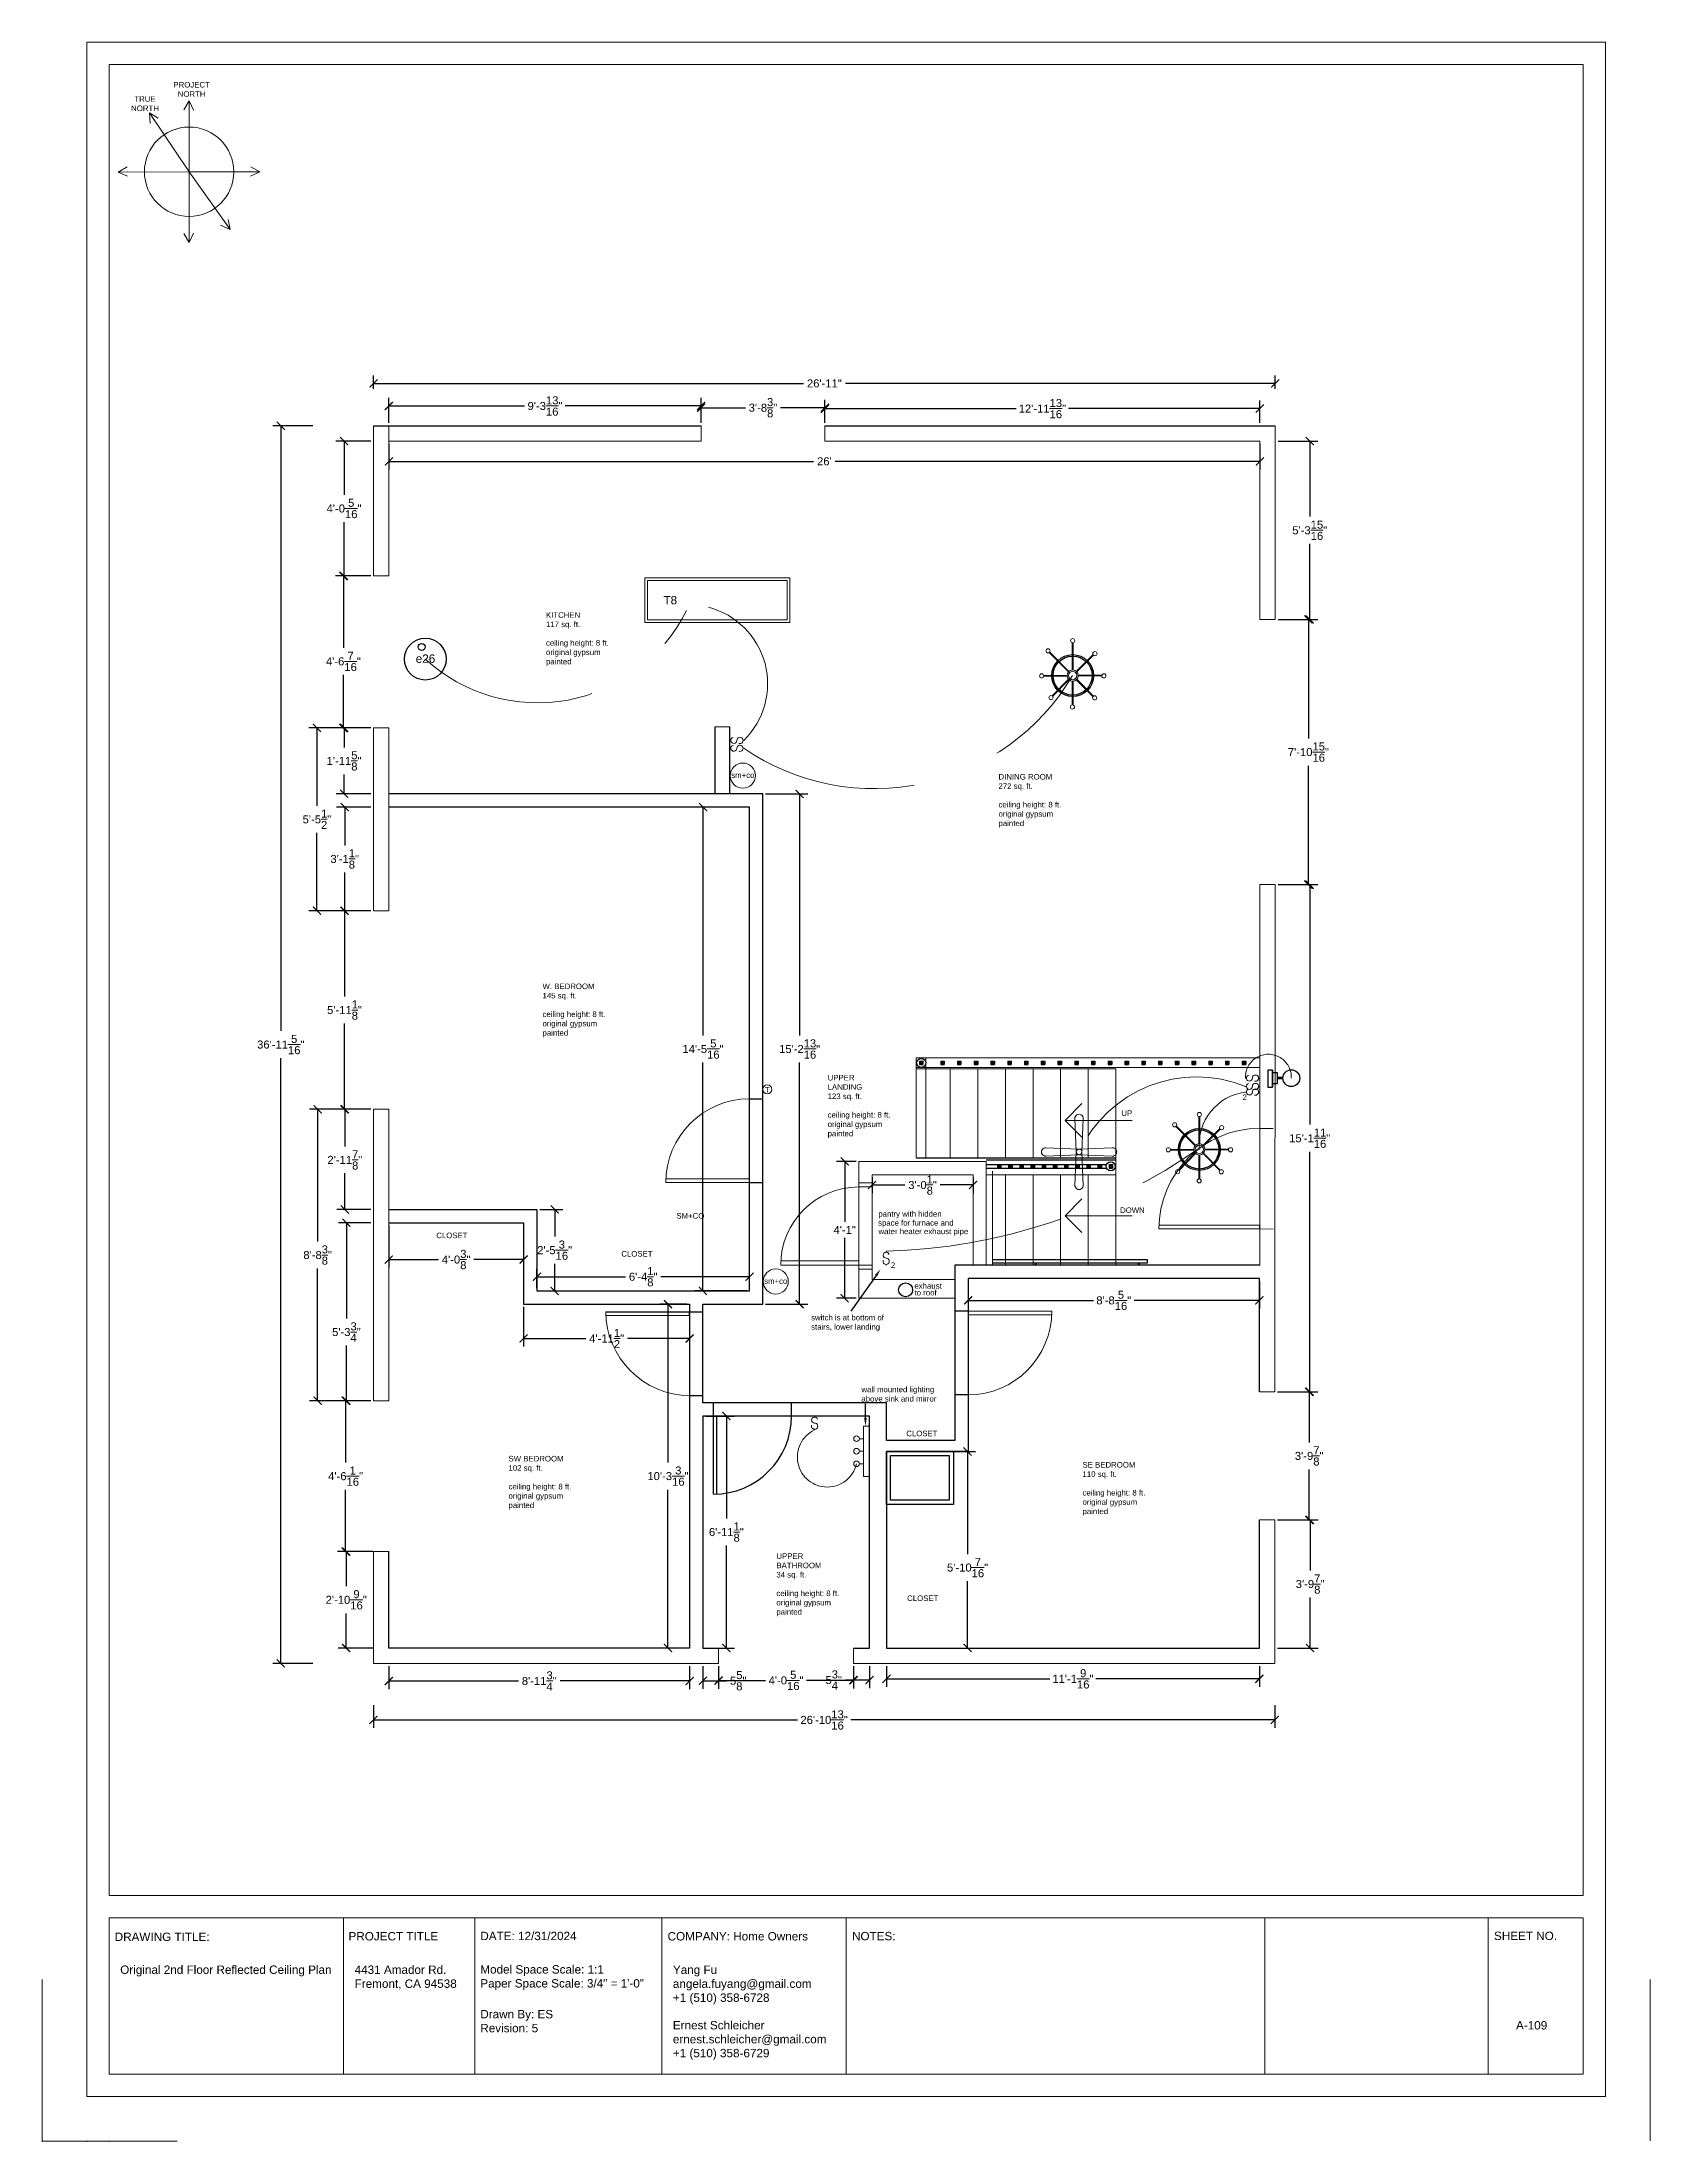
# Paper-space layout 'Layout1' of a CAD drawing. Header units: inches. Extents: x 1.1 to 37, y 0.8 to 47.8.
# The model-space entities are those that its viewports show. They can reach past a viewport. Long polylines and large blocks are cut down to what shows.
import ezdxf

# ---------------------------------------------------------------- set-up
doc = ezdxf.new("R2010")
doc.units = ezdxf.units.IN
doc.header["$MEASUREMENT"] = 0
doc.linetypes.add('CENTER2', pattern=[1.125, 0.75, -0.125, 0.125, -0.125])
doc.linetypes.add('DASHED2', pattern=[0.375, 0.25, -0.125])
doc.layers.get('0').update_dxf_attribs({"color": 1, "lineweight": 9})
for name, color, linetype, lineweight in [('00-page-edge', 7, 'Continuous', 9), ('A-101-Floorplan-1st-floor', 7, 'Continuous', 9), ('A201-Dimensions', 7, 'Continuous', 9), ('A201-Floorplan-2nd-floor', 7, 'Continuous', 9), ('A201-Text', 7, 'Continuous', 9), ('F201-Fire-and-CO-2nd-floor', 7, 'Continuous', 9), ('VIEWPORT', 3, 'Continuous', 9)]:
    doc.layers.add(name, color=color, linetype=linetype, lineweight=lineweight)
doc.layers.add('Title Block', color=7, linetype='Continuous')
doc.layers.add('Title Block Text', color=7, linetype='Continuous')
doc.layers.get('VIEWPORT').off()
doc.styles.add('Annotative', font='Arial.ttf')
doc.styles.add('Small', font='Arial.ttf', dxfattribs={"height": 0.125})
doc.styles.get("Standard").update_dxf_attribs({"font": 'Arial.ttf'})
doc.dimstyles.new('Annotative', dxfattribs={"dimtxt": 0.18, "dimasz": 0.18, "dimexe": 0.18, "dimexo": 0.0625, "dimgap": 0.09, "dimtad": 0, "dimtih": 1, "dimtoh": 1, "dimdec": 4, "dimzin": 0, "dimdsep": 46, "dimlunit": 4, "dimtxsty": 'Annotative', "dimblk": 'ARCHTICK', "dimblk1": 'ARCHTICK', "dimblk2": 'ARCHTICK', "dimcen": 0.09, "dimadec": 0, "dimazin": 0, "dimtfac": 1, "dimtdec": 4, "dimtofl": 0, "dimtmove": 0, "dimatfit": 3, "dimldrblk": 'ARCHTICK', "dimfxl": 1, "dimtolj": 1, "dimtzin": 0, "dimarcsym": 0})

# ---------------------------------------------------------------- blocks, each defined once
blk = doc.blocks.new('true-north-project-north')
at = {"layer": '00-page-edge', "lineweight": 5}
for p, q in [((0.007, 1.627), (-0.11, 1.424)), ((0.006, 0.041), (0.007, 1.627)), ((0.007, 1.627), (0.007, 1.422)), ((0.007, 1.627), (0.103, 1.419)), ((0.006, 0.041), (-0.881, 1.356)), ((-0.881, 1.356), (-0.766, 1.185)), ((-0.881, 1.356), (-0.864, 1.122)), ((-0.881, 1.356), (-0.686, 1.237)), ((-1.58, 0.034), (-1.378, 0.152)), ((0.006, 0.041), (-1.58, 0.034)), ((-1.58, 0.034), (-1.375, 0.035)), ((-1.58, 0.034), (-1.372, -0.061)), ((0.006, 0.041), (1.551, 0.041)), ((0.006, 0.041), (0.925, -1.251)), ((0.006, 0.041), (0.007, -1.545)), ((0.006, 0.041), (1.592, 0.037)), ((1.592, 0.037), (1.384, -0.058)), ((1.592, 0.037), (1.386, 0.037)), ((1.592, 0.037), (1.389, 0.154)), ((0.007, -1.545), (-0.11, -1.342)), ((0.007, -1.545), (0.103, -1.337)), ((0.007, -1.545), (0.007, -1.339)), ((0.925, -1.251), (0.712, -1.154)), ((0.925, -1.251), (0.806, -1.084)), ((0.925, -1.251), (0.883, -1.027))]:
    blk.add_line(p, q, dxfattribs=at)
blk.add_circle((0.006, 0.041), 1, dxfattribs=at)
blk.add_arc((0.006, 0.041), 1, 90, 124, dxfattribs=at)
at = {"layer": '00-page-edge', "lineweight": 5, "char_height": 0.125, "width": 0.53642, "attachment_point": 5, "style": 'Small'}
for s, insert in [('PROJECT\\PNORTH', (0.062, 1.884)), ('TRUE\\PNORTH', (-0.981, 1.564))]:
    blk.add_mtext(s, dxfattribs=dict(at, insert=insert))
blk = doc.blocks.new('L2-bathroom-door')
at = {"lineweight": 30}
for p, q in [((0, -28), (0, 0)), ((1.25, 0), (0, 0)), ((0, 0), (0, 0)), ((1.25, -27.97), (1.25, 0))]:
    blk.add_line(p, q, dxfattribs=at)
blk.add_arc((0, 0), 28, 270, 0, dxfattribs=at)
blk = doc.blocks.new('L2-SE-bedroom')
at = {"layer": 'A201-Floorplan-2nd-floor'}
for p, q in [((30, 0), (0, 0)), ((0, 0), (0, -1.38)), ((0, -1.38), (29.97, -1.38))]:
    blk.add_line(p, q, dxfattribs=at)
blk.add_arc((0, 0), 30, 270, 0, dxfattribs=at)
blk = doc.blocks.new('L2-W-bedroom-door')
at = {"layer": 'A201-Floorplan-2nd-floor'}
for p, q in [((-186.19, -524.69), (-156.19, -524.69)), ((-156.19, -523.31), (-186.15, -523.31)), ((-156.19, -524.69), (-156.19, -523.31))]:
    blk.add_line(p, q, dxfattribs=at)
blk.add_arc((-156.19, -524.69), 30, 90, 180, dxfattribs=at)
blk = doc.blocks.new('L2-SW-bedroom-door')
at = {"layer": 'A201-Floorplan-2nd-floor', "lineweight": 30}
for p in [(-313.87, -549.41), (-283.87, -550.78)]:
    blk.add_line(p, (-283.87, -549.41), dxfattribs=at)
at = {"layer": 'A201-Floorplan-2nd-floor'}
blk.add_line((-313.87, -550.78), (-283.87, -550.78), dxfattribs=at)
blk.add_arc((-283.87, -549.41), 30, 180, 270, dxfattribs=at)
blk = doc.blocks.new('L2-front-door')
at = {"layer": 'A201-Floorplan-2nd-floor'}
for p, q in [((-36, 0), (0, 0)), ((-35.97, 1.38), (0, 1.38))]:
    blk.add_line(p, q, dxfattribs=at)
at = {"layer": 'A201-Floorplan-2nd-floor', "lineweight": 30}
blk.add_line((0, 1.38), (0, 0), dxfattribs=at)
at = {"layer": 'A201-Floorplan-2nd-floor'}
blk.add_arc((0, 0), 36, 90, 180, dxfattribs=at)
blk = doc.blocks.new('L2-banister-rail')
at = {"layer": 'A201-Floorplan-2nd-floor', "lineweight": -3}
for p, q in [((292.34, -354.55), (291.09, -355.8)), ((292.34, -355.8), (291.09, -354.55)), ((291.09, -354.55), (291.09, -355.8)), ((291.09, -354.55), (292.34, -354.55)), ((291.09, -355.8), (292.34, -355.8)), ((292.34, -354.55), (292.34, -355.8))]:
    blk.add_line(p, q, dxfattribs=at)
at = {"layer": 'A201-Floorplan-2nd-floor', "lineweight": 5}
blk.add_line((291.71, -355.8), (291.71, -354.55), dxfattribs=at)
blk = doc.blocks.new('L1-pt-5-bannister-ball')
at = {"layer": 'A201-Floorplan-2nd-floor', "lineweight": -3}
blk.add_circle((298.59, -355.2), 1.61, dxfattribs=at)
at = {"color": 1, "lineweight": 5}
blk.add_blockref('L2-banister-rail', (6.88, -0.02), dxfattribs=at)
blk = doc.blocks.new('L2-SW-bannister-ball')
at = {"layer": 'A201-Floorplan-2nd-floor', "lineweight": -3}
blk.add_circle((231.61, -355.22), 1.62, dxfattribs=at)
at = {"color": 1, "lineweight": 5}
blk.add_blockref('L2-banister-rail', (-60.1, -0.01), dxfattribs=at)
blk = doc.blocks.new('L2-south-stairway-handrail-to-L1')
at = {"layer": 'A201-Floorplan-2nd-floor', "lineweight": -3}
for p, q in [((-44.12, 1.25), (11.23, 1.25)), ((11.23, 0), (-44.12, 0)), ((-28.71, -0.75), (-28.71, 0)), ((-28.46, -0.75), (-28.46, 0)), ((8.09, 0), (8.09, -0.75)), ((8.34, 0), (8.34, -0.75)), ((11.23, 1.25), (11.23, 0))]:
    blk.add_line(p, q, dxfattribs=at)
blk = doc.blocks.new('L1-arrow')
at = {"lineweight": 5}
for p, q in [((188.32, -365.98), (182.32, -359.98)), ((182.32, -365.98), (164.32, -365.98)), ((182.32, -365.98), (188.32, -365.98)), ((188.32, -365.98), (182.32, -371.98))]:
    blk.add_line(p, q, dxfattribs=at)
blk = doc.blocks.new('_ArchTick')
at = {"color": 0, "linetype": 'ByBlock', "lineweight": 30, "const_width": 0.15}
blk.add_lwpolyline([(-0.5, -0.5), (0.5, 0.5)], dxfattribs=at)
blk = doc.blocks.new('*D545')
at = {"layer": 'A201-Dimensions', "color": 0, "lineweight": -2, "transparency": 16777216}
for p, q in [((207.13, 265.1), (200.17, 265.1)), ((203.05, 265.1), (203.05, 243.49)), ((203.05, 216.12), (203.05, 237.72)), ((207.13, 216.12), (200.17, 216.12))]:
    blk.add_line(p, q, dxfattribs=at)
at = {"layer": 'A201-Dimensions', "color": 0, "lineweight": -2, "transparency": 16777216, "xscale": 2.88, "yscale": 2.88, "zscale": 2.88}
for p, rotation in [((203.05, 265.1), 90), ((203.05, 216.12), 270)]:
    blk.add_blockref('_ArchTick', p, dxfattribs=dict(at, rotation=rotation))
at = {"layer": 'A201-Dimensions', "color": 0, "lineweight": 5, "transparency": 16777216, "insert": (203.05, 240.61), "char_height": 2.88, "attachment_point": 5, "style": 'Annotative'}
blk.add_mtext('\\A1;4\'-1"', dxfattribs=at)
blk = doc.blocks.new('*D544')
at = {"layer": 'A201-Dimensions', "color": 0, "lineweight": -2, "transparency": 16777216}
for p, q in [((212.88, 259.35), (212.88, 253.81)), ((212.88, 256.69), (224.63, 256.69)), ((249.01, 256.69), (237.26, 256.69)), ((249.01, 259.35), (249.01, 253.81))]:
    blk.add_line(p, q, dxfattribs=at)
at = {"layer": 'A201-Dimensions', "color": 0, "lineweight": -2, "transparency": 16777216, "xscale": 2.88, "yscale": 2.88, "zscale": 2.88, "rotation": 180}
blk.add_blockref('_ArchTick', (212.88, 256.69), dxfattribs=at)
at = {"layer": 'A201-Dimensions', "color": 0, "lineweight": -2, "transparency": 16777216, "xscale": 2.88, "yscale": 2.88, "zscale": 2.88}
blk.add_blockref('_ArchTick', (249.01, 256.69), dxfattribs=at)
at = {"layer": 'A201-Dimensions', "color": 0, "lineweight": 5, "transparency": 16777216, "insert": (230.94, 256.69), "char_height": 2.88, "attachment_point": 5, "style": 'Annotative'}
blk.add_mtext('\\A1;3\'-0{\\H1x;\\S1/8;}"', dxfattribs=at)
blk = doc.blocks.new('*D539')
at = {"layer": 'A201-Dimensions', "color": 0, "lineweight": -2, "transparency": 16777216}
for p, q in [((146.51, 214.01), (136.87, 214.01)), ((139.75, 214.01), (139.75, 157.31)), ((139.75, 90.83), (139.75, 147.53)), ((146.51, 90.83), (136.87, 90.83))]:
    blk.add_line(p, q, dxfattribs=at)
at = {"layer": 'A201-Dimensions', "color": 0, "lineweight": -2, "transparency": 16777216, "xscale": 2.88, "yscale": 2.88, "zscale": 2.88}
for p, rotation in [((139.75, 214.01), 90), ((139.75, 90.83), 270)]:
    blk.add_blockref('_ArchTick', p, dxfattribs=dict(at, rotation=rotation))
at = {"layer": 'A201-Dimensions', "color": 0, "lineweight": 5, "transparency": 16777216, "insert": (139.75, 152.42), "char_height": 2.88, "attachment_point": 5, "style": 'Annotative'}
blk.add_mtext('\\A1;10\'-3{\\H1x;\\S3/16;}"', dxfattribs=at)
blk = doc.blocks.new('*D554')
at = {"layer": 'A201-Dimensions', "color": 0, "lineweight": -2, "transparency": 16777216}
for p, q in [((88.04, 213.01), (88.04, 198.82)), ((147.51, 213.01), (147.51, 198.82)), ((88.04, 201.7), (110.28, 201.7)), ((147.51, 201.7), (125.27, 201.7))]:
    blk.add_line(p, q, dxfattribs=at)
at = {"layer": 'A201-Dimensions', "color": 0, "lineweight": -2, "transparency": 16777216, "xscale": 2.88, "yscale": 2.88, "zscale": 2.88, "rotation": 180}
blk.add_blockref('_ArchTick', (88.04, 201.7), dxfattribs=at)
at = {"layer": 'A201-Dimensions', "color": 0, "lineweight": -2, "transparency": 16777216, "xscale": 2.88, "yscale": 2.88, "zscale": 2.88}
blk.add_blockref('_ArchTick', (147.51, 201.7), dxfattribs=at)
at = {"layer": 'A201-Dimensions', "color": 0, "lineweight": 5, "transparency": 16777216, "insert": (117.78, 201.7), "char_height": 2.88, "attachment_point": 5, "style": 'Annotative'}
blk.add_mtext('\\A1;4\'-11{\\H1x;\\S1/2;}"', dxfattribs=at)
blk = doc.blocks.new('*D532')
at = {"layer": 'A201-Dimensions', "color": 0, "lineweight": -2, "transparency": 16777216}
for p, q in [((39.7, 242.17), (39.7, 227.1)), ((88.04, 242.17), (88.04, 227.1)), ((39.7, 229.98), (57.5, 229.98)), ((88.04, 229.98), (70.24, 229.98))]:
    blk.add_line(p, q, dxfattribs=at)
at = {"layer": 'A201-Dimensions', "color": 0, "lineweight": -2, "transparency": 16777216, "xscale": 2.88, "yscale": 2.88, "zscale": 2.88, "rotation": 180}
blk.add_blockref('_ArchTick', (39.7, 229.98), dxfattribs=at)
at = {"layer": 'A201-Dimensions', "color": 0, "lineweight": -2, "transparency": 16777216, "xscale": 2.88, "yscale": 2.88, "zscale": 2.88}
blk.add_blockref('_ArchTick', (88.04, 229.98), dxfattribs=at)
at = {"layer": 'A201-Dimensions', "color": 0, "lineweight": 5, "transparency": 16777216, "insert": (63.87, 229.98), "char_height": 2.88, "attachment_point": 5, "style": 'Annotative'}
blk.add_mtext('\\A1;4\'-0{\\H1x;\\S3/8;}"', dxfattribs=at)
blk = doc.blocks.new('*D534')
at = {"layer": 'A201-Dimensions', "color": 0, "lineweight": -2, "transparency": 16777216}
for p, q in [((93.79, 247.92), (102.04, 247.92)), ((99.16, 247.92), (99.16, 238.23)), ((99.16, 218.76), (99.16, 228.45)), ((93.79, 218.76), (102.04, 218.76))]:
    blk.add_line(p, q, dxfattribs=at)
at = {"layer": 'A201-Dimensions', "color": 0, "lineweight": -2, "transparency": 16777216, "xscale": 2.88, "yscale": 2.88, "zscale": 2.88}
for p, rotation in [((99.16, 247.92), 90), ((99.16, 218.76), 270)]:
    blk.add_blockref('_ArchTick', p, dxfattribs=dict(at, rotation=rotation))
at = {"layer": 'A201-Dimensions', "color": 0, "lineweight": 5, "transparency": 16777216, "insert": (99.16, 233.34), "char_height": 2.88, "attachment_point": 5, "style": 'Annotative'}
blk.add_mtext('\\A1;2\'-5{\\H1x;\\S3/16;}"', dxfattribs=at)
blk = doc.blocks.new('*D533')
at = {"layer": 'A201-Dimensions', "color": 0, "lineweight": -2, "transparency": 16777216}
for p, q in [((92.79, 219.76), (92.79, 226.71)), ((168.94, 219.76), (168.94, 226.71)), ((92.79, 223.83), (124.55, 223.83)), ((168.94, 223.83), (137.19, 223.83))]:
    blk.add_line(p, q, dxfattribs=at)
at = {"layer": 'A201-Dimensions', "color": 0, "lineweight": -2, "transparency": 16777216, "xscale": 2.88, "yscale": 2.88, "zscale": 2.88, "rotation": 180}
blk.add_blockref('_ArchTick', (92.79, 223.83), dxfattribs=at)
at = {"layer": 'A201-Dimensions', "color": 0, "lineweight": -2, "transparency": 16777216, "xscale": 2.88, "yscale": 2.88, "zscale": 2.88}
blk.add_blockref('_ArchTick', (168.94, 223.83), dxfattribs=at)
at = {"layer": 'A201-Dimensions', "color": 0, "lineweight": 5, "transparency": 16777216, "insert": (130.87, 223.83), "char_height": 2.88, "attachment_point": 5, "style": 'Annotative'}
blk.add_mtext('\\A1;6\'-4{\\H1x;\\S1/8;}"', dxfattribs=at)
blk = doc.blocks.new('*D524')
at = {"layer": 'A201-Dimensions', "color": 0, "lineweight": -2, "transparency": 16777216}
for p, q in [((167.94, 392.04), (149.41, 392.04)), ((152.29, 392.04), (152.29, 310.26)), ((152.29, 218.76), (152.29, 300.54)), ((167.94, 218.76), (149.41, 218.76))]:
    blk.add_line(p, q, dxfattribs=at)
at = {"layer": 'A201-Dimensions', "color": 0, "lineweight": -2, "transparency": 16777216, "xscale": 2.88, "yscale": 2.88, "zscale": 2.88}
for p, rotation in [((152.29, 392.04), 90), ((152.29, 218.76), 270)]:
    blk.add_blockref('_ArchTick', p, dxfattribs=dict(at, rotation=rotation))
at = {"layer": 'A201-Dimensions', "color": 0, "lineweight": 5, "transparency": 16777216, "insert": (152.29, 305.4), "char_height": 2.88, "attachment_point": 5, "style": 'Annotative'}
blk.add_mtext('\\A1;14\'-5{\\H1x;\\S5/16;}"', dxfattribs=at)
blk = doc.blocks.new('*D538')
at = {"layer": 'A201-Dimensions', "color": 0, "lineweight": -2, "transparency": 16777216}
for p, q in [((153.26, 173.93), (163.53, 173.93)), ((160.65, 173.93), (160.65, 137.24)), ((160.65, 90.83), (160.65, 127.52)), ((153.26, 90.83), (163.53, 90.83))]:
    blk.add_line(p, q, dxfattribs=at)
at = {"layer": 'A201-Dimensions', "color": 0, "lineweight": -2, "transparency": 16777216, "xscale": 2.88, "yscale": 2.88, "zscale": 2.88}
for p, rotation in [((160.65, 173.93), 90), ((160.65, 90.83), 270)]:
    blk.add_blockref('_ArchTick', p, dxfattribs=dict(at, rotation=rotation))
at = {"layer": 'A201-Dimensions', "color": 0, "lineweight": 5, "transparency": 16777216, "insert": (160.65, 132.38), "char_height": 2.88, "attachment_point": 5, "style": 'Annotative'}
blk.add_mtext('\\A1;6\'-11{\\H1x;\\S1/8;}"', dxfattribs=at)
blk = doc.blocks.new('*D537')
at = {"layer": 'A201-Dimensions', "color": 0, "lineweight": -2, "transparency": 16777216}
for p, q in [((219.01, 161.25), (249.94, 161.25)), ((247.06, 161.25), (247.06, 124.49)), ((247.06, 90.83), (247.06, 114.82)), ((219.01, 90.83), (249.94, 90.83))]:
    blk.add_line(p, q, dxfattribs=at)
at = {"layer": 'A201-Dimensions', "color": 0, "lineweight": -2, "transparency": 16777216, "xscale": 2.88, "yscale": 2.88, "zscale": 2.88}
for p, rotation in [((247.06, 161.25), 90), ((247.06, 90.83), 270)]:
    blk.add_blockref('_ArchTick', p, dxfattribs=dict(at, rotation=rotation))
at = {"layer": 'A201-Dimensions', "color": 0, "lineweight": 5, "transparency": 16777216, "insert": (247.06, 119.66), "char_height": 2.88, "attachment_point": 5, "style": 'Annotative'}
blk.add_mtext('\\A1;5\'-10{\\H1x;\\S7/16;}"', dxfattribs=at)
blk = doc.blocks.new('*D543')
at = {"layer": 'A201-Dimensions', "color": 0, "lineweight": -2, "transparency": 16777216}
for p, q in [((247.26, 222.22), (247.26, 212.48)), ((351.57, 222.22), (351.57, 212.48)), ((247.26, 215.36), (292.12, 215.36)), ((351.57, 215.36), (306.71, 215.36))]:
    blk.add_line(p, q, dxfattribs=at)
at = {"layer": 'A201-Dimensions', "color": 0, "lineweight": -2, "transparency": 16777216, "xscale": 2.88, "yscale": 2.88, "zscale": 2.88, "rotation": 180}
blk.add_blockref('_ArchTick', (247.26, 215.36), dxfattribs=at)
at = {"layer": 'A201-Dimensions', "color": 0, "lineweight": -2, "transparency": 16777216, "xscale": 2.88, "yscale": 2.88, "zscale": 2.88}
blk.add_blockref('_ArchTick', (351.57, 215.36), dxfattribs=at)
at = {"layer": 'A201-Dimensions', "color": 0, "lineweight": 5, "transparency": 16777216, "insert": (299.42, 215.36), "char_height": 2.88, "attachment_point": 5, "style": 'Annotative'}
blk.add_mtext('\\A1;8\'-8{\\H1x;\\S5/16;}"', dxfattribs=at)
blk = doc.blocks.new('*D546')
at = {"layer": 'A201-Dimensions', "color": 0, "lineweight": -2, "transparency": 16777216}
for p, q in [((174.69, 396.79), (189.79, 396.79)), ((186.91, 396.79), (186.91, 310.29)), ((186.91, 214.01), (186.91, 300.52)), ((174.69, 214.01), (189.79, 214.01))]:
    blk.add_line(p, q, dxfattribs=at)
at = {"layer": 'A201-Dimensions', "color": 0, "lineweight": -2, "transparency": 16777216, "xscale": 2.88, "yscale": 2.88, "zscale": 2.88}
for p, rotation in [((186.91, 396.79), 90), ((186.91, 214.01), 270)]:
    blk.add_blockref('_ArchTick', p, dxfattribs=dict(at, rotation=rotation))
at = {"layer": 'A201-Dimensions', "color": 0, "lineweight": 5, "transparency": 16777216, "insert": (186.91, 305.4), "char_height": 2.88, "attachment_point": 5, "style": 'Annotative'}
blk.add_mtext('\\A1;15\'-2{\\H1x;\\S13/16;}"', dxfattribs=at)
blk = doc.blocks.new('*D529')
at = {"layer": 'A201-Dimensions', "color": 0, "lineweight": -2, "transparency": 16777216}
for p, q in [((34.01, 125.39), (21.61, 125.39)), ((24.49, 125.39), (24.49, 112.99)), ((24.49, 90.83), (24.49, 103.22)), ((34.02, 90.83), (21.61, 90.83))]:
    blk.add_line(p, q, dxfattribs=at)
at = {"layer": 'A201-Dimensions', "color": 0, "lineweight": -2, "transparency": 16777216, "xscale": 2.88, "yscale": 2.88, "zscale": 2.88}
for p, rotation in [((24.49, 125.39), 90), ((24.49, 90.83), 270)]:
    blk.add_blockref('_ArchTick', p, dxfattribs=dict(at, rotation=rotation))
at = {"layer": 'A201-Dimensions', "color": 0, "lineweight": 5, "transparency": 16777216, "insert": (24.49, 108.11), "char_height": 2.88, "attachment_point": 5, "style": 'Annotative'}
blk.add_mtext('\\A1;2\'-10{\\H1x;\\S9/16;}"', dxfattribs=at)
blk = doc.blocks.new('basic-horizontal-switch')
for p, q in [((-5, 0), (-4.65, 0)), ((-0.26, 0), (0, 0))]:
    blk.add_line(p, q)
for points in [[(-2.5, 0, -2.004555), (-3.85, 1.06)], [(-1.75, -1.06, 3.139408), (-2.5, 0, 3.139408)]]:
    blk.add_lwpolyline(points, format="xyb")
blk = doc.blocks.new('basic-vertical-switch')
for p, q in [((0, 5), (0, 4.65)), ((0, 0.26), (0, 0))]:
    blk.add_line(p, q)
for points in [[(-1.06, 1.75, 3.139408), (0, 2.5, 3.139408)], [(0, 2.5, -2.004555), (1.06, 3.85)]]:
    blk.add_lwpolyline(points, format="xyb")
blk = doc.blocks.new('original-e26-square-recessed-kitchen-light-over-sink')
at = {"lineweight": -3}
blk.add_circle((0, 0), 7.5, dxfattribs=at)
at = {"lineweight": 5, "insert": (-3.43, 1.69), "char_height": 3, "attachment_point": 1}
blk.add_mtext_dynamic_manual_height_columns('e26', width=7.7064, gutter_width=15, heights=[0], dxfattribs=at)
blk = doc.blocks.new('original-kitchen-t8-ceiling-light')
at = {"lineweight": 5}
for p, q in [((25.67, 8.45), (-26.33, 8.45)), ((-26.33, 8.45), (-26.33, -7.55)), ((25.67, -7.55), (25.67, 8.45)), ((-25.33, 7.45), (-25.33, -6.55)), ((24.67, 7.45), (-25.33, 7.45)), ((24.67, -6.55), (24.67, 7.45)), ((-25.33, -6.55), (24.67, -6.55)), ((-26.33, -7.55), (25.67, -7.55))]:
    blk.add_line(p, q, dxfattribs=at)
blk.add_text('T8', height=3, dxfattribs=at).set_placement((-19.63, -1.05))
blk = doc.blocks.new('smoke+co-detector')
at = {"lineweight": 5}
blk.add_circle((0, 0), 4.5, dxfattribs=at)
at = {"layer": '00-page-edge', "lineweight": 5}
blk.add_line((0, 0), (0, 0), dxfattribs=at)
at = {"lineweight": 5, "insert": (-4.16, 1.16, 93.25), "char_height": 2, "attachment_point": 1}
blk.add_mtext_dynamic_manual_height_columns('sm+co', width=9.0395, gutter_width=10, heights=[0], dxfattribs=at)
blk = doc.blocks.new('original-upstairs-bathroom-wall-light')
at = {"lineweight": 5}
for p, q in [((-13.5, -2), (-13.5, -3.54)), ((-9, -2), (-9, -3.54)), ((-4.5, -2), (-4.5, -3.54))]:
    blk.add_line(p, q, dxfattribs=at)
blk.add_lwpolyline([(0, 0), (0, -2), (-18, -2), (-18, 0)], close=True, dxfattribs=at)
for centre in [(-13.5, -4.54), (-9, -4.54), (-4.5, -4.54)]:
    blk.add_circle(centre, 1, dxfattribs=at)
blk = doc.blocks.new('ceiling-fan')
at = {"lineweight": 5}
for p, q in [((-1, 0), (-1.5, 12)), ((1, 0), (1.5, 12)), ((0, 1), (-12, 1.5)), ((-1, 0), (-1.5, -12)), ((0, 1), (12, 1.5)), ((1, 0), (1.5, -12)), ((0, -1), (-12, -1.5)), ((0, -1), (12, -1.5))]:
    blk.add_line(p, q, dxfattribs=at)
blk.add_circle((0, 0), 1, dxfattribs=at)
for centre, start, end in [((0, 12), 355.22811, 184.77189), ((-12, 0), 85.22811, 274.77189), ((12, 0), 265.22811, 94.77189), ((0, -12), 175.22811, 4.77189)]:
    blk.add_arc(centre, 1.5, start, end, dxfattribs=at)
blk = doc.blocks.new('original-dining-room-chandelier-flat0')
at = {"linetype": 'CENTER2', "lineweight": -3}
for p, q in [((-0.12, 11.76), (-0.12, 2)), ((0.12, 11.76), (0.12, 2)), ((-10.35, 0.02), (-2, 0.12)), ((-10.35, -0.23), (-2, -0.13)), ((-0.13, -2), (-0.18, -10.49)), ((0.12, -2), (0.07, -10.49))]:
    blk.add_line(p, q, dxfattribs=at)
at = {"lineweight": 5}
for p, q in [((2, 0.12), (10.43, 0.12)), ((2, -0.12), (10.43, -0.12))]:
    blk.add_line(p, q, dxfattribs=at)
for centre, radius in [((0, 12.51), 0.75), ((-11.1, -0.11), 0.75), ((0, 0), 2), ((0, 0), 1.5), ((11.18, -0.11), 0.75), ((-0.06, -11.24), 0.75)]:
    blk.add_circle(centre, radius, dxfattribs=at)
at = {"lineweight": -3}
for radius in [7.5, 7]:
    blk.add_circle((0, 0), radius, dxfattribs=at)
blk = doc.blocks.new('original-dining-room-chandelier-flat1')
at = {"linetype": 'CENTER2', "lineweight": -3}
for p, q in [((-8.4, 8.23), (-1.5, 1.32)), ((-8.23, 8.4), (-1.32, 1.5)), ((-7.34, -7.3), (-1.5, -1.33)), ((-7.16, -7.48), (-1.32, -1.5)), ((1.32, -1.5), (7.29, -7.54)), ((1.5, -1.33), (7.47, -7.37))]:
    blk.add_line(p, q, dxfattribs=at)
at = {"lineweight": 5}
for p, q in [((1.32, 1.5), (7.29, 7.47)), ((1.5, 1.32), (7.47, 7.29))]:
    blk.add_line(p, q, dxfattribs=at)
for centre, radius in [((-8.85, 8.85), 0.75), ((7.98, 7.83), 0.75), ((0, 0), 2), ((0, 0), 1.5), ((-7.77, -7.93), 0.75), ((7.91, -7.99), 0.75)]:
    blk.add_circle(centre, radius, dxfattribs=at)
at = {"lineweight": -3}
for radius in [7.5, 7]:
    blk.add_circle((0, 0), radius, dxfattribs=at)
blk = doc.blocks.new('original-dining-room-chandelier')
at = {"layer": 'A201-Floorplan-2nd-floor', "lineweight": 5}
for name in ['original-dining-room-chandelier-flat0', 'original-dining-room-chandelier-flat1']:
    blk.add_blockref(name, (0, 0), dxfattribs=at)
blk = doc.blocks.new('outdoor-light')
at = {"layer": 'A-101-Floorplan-1st-floor', "lineweight": 30}
for p, q in [((6, 0), (0, 0)), ((0, 0), (0, -1.75)), ((6, -1.75), (6, 0)), ((0, -1.75), (6, -1.75)), ((1.11, -3.38), (1.11, -1.75)), ((1.11, -1.75), (5.24, -1.75)), ((5.24, -3.38), (1.11, -3.38)), ((2.93, -5.46), (2.93, -3.38)), ((3.43, -5.46), (3.43, -3.38)), ((5.24, -1.75), (5.24, -3.38))]:
    blk.add_line(p, q, dxfattribs=at)
blk.add_circle((3.18, -8.45), 3, dxfattribs=at)
blk = doc.blocks.new('*D582')
at = {"layer": 'A201-Dimensions', "color": 0, "lineweight": -2, "transparency": 16777216}
for p, q in [((33.27, 243.17), (21.68, 243.17)), ((24.56, 243.17), (24.56, 208.88)), ((24.56, 179.42), (24.56, 199.16)), ((33.27, 179.42), (21.68, 179.42))]:
    blk.add_line(p, q, dxfattribs=at)
at = {"layer": 'A201-Dimensions', "color": 0, "lineweight": -2, "transparency": 16777216, "xscale": 2.88, "yscale": 2.88, "zscale": 2.88}
for p, rotation in [((24.56, 243.17), 90), ((24.56, 179.42), 270)]:
    blk.add_blockref('_ArchTick', p, dxfattribs=dict(at, rotation=rotation))
at = {"layer": 'A201-Dimensions', "color": 0, "lineweight": 5, "transparency": 16777216, "insert": (24.56, 204.02), "char_height": 2.88, "attachment_point": 5, "style": 'Annotative'}
blk.add_mtext('\\A1;5\'-3{\\H1x;\\S3/4;}"', dxfattribs=at)
blk = doc.blocks.new('*D583')
at = {"layer": 'A201-Dimensions', "color": 0, "lineweight": -2, "transparency": 16777216}
for p, q in [((33.27, 283.79), (21.13, 283.79)), ((24.01, 283.79), (24.01, 270.49)), ((24.01, 247.92), (24.01, 260.87)), ((33.27, 247.92), (21.13, 247.92))]:
    blk.add_line(p, q, dxfattribs=at)
at = {"layer": 'A201-Dimensions', "color": 0, "lineweight": -2, "transparency": 16777216, "xscale": 2.88, "yscale": 2.88, "zscale": 2.88}
for p, rotation in [((24.01, 283.79), 90), ((24.01, 247.92), 270)]:
    blk.add_blockref('_ArchTick', p, dxfattribs=dict(at, rotation=rotation))
at = {"layer": 'A201-Dimensions', "color": 0, "lineweight": 5, "transparency": 16777216, "insert": (24.01, 265.68), "char_height": 2.88, "attachment_point": 5, "style": 'Annotative'}
blk.add_mtext('\\A1;2\'-11{\\H1x;\\S7/8;}"', dxfattribs=at)
blk = doc.blocks.new('*D584')
at = {"layer": 'A201-Dimensions', "color": 0, "lineweight": -2, "transparency": 16777216}
for p, q in [((33.27, 523.16), (20.83, 523.16)), ((23.71, 523.16), (23.71, 503.87)), ((23.71, 474.85), (23.71, 494.15)), ((33.27, 474.85), (20.83, 474.85))]:
    blk.add_line(p, q, dxfattribs=at)
at = {"layer": 'A201-Dimensions', "color": 0, "lineweight": -2, "transparency": 16777216, "xscale": 2.88, "yscale": 2.88, "zscale": 2.88}
for p, rotation in [((23.71, 523.16), 90), ((23.71, 474.85), 270)]:
    blk.add_blockref('_ArchTick', p, dxfattribs=dict(at, rotation=rotation))
at = {"layer": 'A201-Dimensions', "color": 0, "lineweight": 5, "transparency": 16777216, "insert": (23.71, 499.01), "char_height": 2.88, "attachment_point": 5, "style": 'Annotative'}
blk.add_mtext('\\A1;4\'-0{\\H1x;\\S5/16;}"', dxfattribs=at)
blk = doc.blocks.new('*D586')
at = {"layer": 'A201-Dimensions', "color": 0, "lineweight": -2, "transparency": 16777216}
for p, q in [((33.27, 420.41), (20.84, 420.41)), ((23.72, 420.41), (23.72, 413.44)), ((23.72, 396.79), (23.72, 403.77)), ((33.27, 396.79), (20.84, 396.79))]:
    blk.add_line(p, q, dxfattribs=at)
at = {"layer": 'A201-Dimensions', "color": 0, "lineweight": -2, "transparency": 16777216, "xscale": 2.88, "yscale": 2.88, "zscale": 2.88}
for p, rotation in [((23.72, 420.41), 90), ((23.72, 396.79), 270)]:
    blk.add_blockref('_ArchTick', p, dxfattribs=dict(at, rotation=rotation))
at = {"layer": 'A201-Dimensions', "color": 0, "lineweight": 5, "transparency": 16777216, "insert": (23.72, 408.6), "char_height": 2.88, "attachment_point": 5, "style": 'Annotative'}
blk.add_mtext('\\A1;1\'-11{\\H1x;\\S5/8;}"', dxfattribs=at)
blk = doc.blocks.new('*D587')
at = {"layer": 'A201-Dimensions', "color": 0, "lineweight": -2, "transparency": 16777216}
for p, q in [((33.27, 392.04), (21.07, 392.04)), ((23.95, 392.04), (23.95, 378.34)), ((23.95, 354.92), (23.95, 368.62)), ((33.27, 354.92), (21.07, 354.92))]:
    blk.add_line(p, q, dxfattribs=at)
at = {"layer": 'A201-Dimensions', "color": 0, "lineweight": -2, "transparency": 16777216, "xscale": 2.88, "yscale": 2.88, "zscale": 2.88}
for p, rotation in [((23.95, 392.04), 90), ((23.95, 354.92), 270)]:
    blk.add_blockref('_ArchTick', p, dxfattribs=dict(at, rotation=rotation))
at = {"layer": 'A201-Dimensions', "color": 0, "lineweight": 5, "transparency": 16777216, "insert": (23.95, 373.48), "char_height": 2.88, "attachment_point": 5, "style": 'Annotative'}
blk.add_mtext('\\A1;3\'-1{\\H1x;\\S1/8;}"', dxfattribs=at)
blk = doc.blocks.new('*D588')
at = {"layer": 'A201-Dimensions', "color": 0, "lineweight": -2, "transparency": 16777216}
for p, q in [((152.26, 84.33), (152.26, 76.25)), ((157.88, 84.33), (157.88, 76.25)), ((152.26, 79.13), (157.88, 79.13)), ((157.88, 79.13), (160.76, 79.13))]:
    blk.add_line(p, q, dxfattribs=at)
at = {"layer": 'A201-Dimensions', "color": 0, "lineweight": -2, "transparency": 16777216, "xscale": 2.88, "yscale": 2.88, "zscale": 2.88, "rotation": 180}
blk.add_blockref('_ArchTick', (152.26, 79.13), dxfattribs=at)
at = {"layer": 'A201-Dimensions', "color": 0, "lineweight": -2, "transparency": 16777216, "xscale": 2.88, "yscale": 2.88, "zscale": 2.88}
blk.add_blockref('_ArchTick', (157.88, 79.13), dxfattribs=at)
at = {"layer": 'A201-Dimensions', "color": 0, "lineweight": 5, "transparency": 16777216, "insert": (164.91, 79.13), "char_height": 2.88, "attachment_point": 5, "style": 'Annotative'}
blk.add_mtext('\\A1;5{\\H1x;\\S5/8;}"', dxfattribs=at)
blk = doc.blocks.new('*D590')
at = {"layer": 'A201-Dimensions', "color": 0, "lineweight": -2, "transparency": 16777216}
for p, q in [((206.19, 84.33), (206.19, 76.49)), ((211.94, 84.33), (211.94, 76.49)), ((206.19, 79.37), (203.31, 79.37)), ((211.94, 79.37), (206.19, 79.37))]:
    blk.add_line(p, q, dxfattribs=at)
at = {"layer": 'A201-Dimensions', "color": 0, "lineweight": -2, "transparency": 16777216, "xscale": 2.88, "yscale": 2.88, "zscale": 2.88, "rotation": 180}
blk.add_blockref('_ArchTick', (206.19, 79.37), dxfattribs=at)
at = {"layer": 'A201-Dimensions', "color": 0, "lineweight": -2, "transparency": 16777216, "xscale": 2.88, "yscale": 2.88, "zscale": 2.88}
blk.add_blockref('_ArchTick', (211.94, 79.37), dxfattribs=at)
at = {"layer": 'A201-Dimensions', "color": 0, "lineweight": 5, "transparency": 16777216, "insert": (199.12, 79.37), "char_height": 2.88, "attachment_point": 5, "style": 'Annotative'}
blk.add_mtext('\\A1;5{\\H1x;\\S3/4;}"', dxfattribs=at)
blk = doc.blocks.new('*D591')
at = {"layer": 'A201-Dimensions', "color": 0, "lineweight": -2, "transparency": 16777216}
for p, q in [((39.77, 84.33), (39.77, 76.15)), ((147.51, 84.33), (147.51, 76.15)), ((39.77, 79.03), (86.16, 79.03)), ((147.51, 79.03), (101.12, 79.03))]:
    blk.add_line(p, q, dxfattribs=at)
at = {"layer": 'A201-Dimensions', "color": 0, "lineweight": -2, "transparency": 16777216, "xscale": 2.88, "yscale": 2.88, "zscale": 2.88, "rotation": 180}
blk.add_blockref('_ArchTick', (39.77, 79.03), dxfattribs=at)
at = {"layer": 'A201-Dimensions', "color": 0, "lineweight": -2, "transparency": 16777216, "xscale": 2.88, "yscale": 2.88, "zscale": 2.88}
blk.add_blockref('_ArchTick', (147.51, 79.03), dxfattribs=at)
at = {"layer": 'A201-Dimensions', "color": 0, "lineweight": 5, "transparency": 16777216, "insert": (93.64, 79.03), "char_height": 2.88, "attachment_point": 5, "style": 'Annotative'}
blk.add_mtext('\\A1;8\'-11{\\H1x;\\S3/4;}"', dxfattribs=at)
blk = doc.blocks.new('*D592')
at = {"layer": 'A201-Dimensions', "color": 0, "lineweight": -2, "transparency": 16777216}
for p, q in [((33.27, 179.42), (21.39, 179.42)), ((24.27, 179.42), (24.27, 157.26)), ((24.27, 125.39), (24.27, 147.54)), ((33.27, 125.39), (21.39, 125.39))]:
    blk.add_line(p, q, dxfattribs=at)
at = {"layer": 'A201-Dimensions', "color": 0, "lineweight": -2, "transparency": 16777216, "xscale": 2.88, "yscale": 2.88, "zscale": 2.88}
for p, rotation in [((24.27, 179.42), 90), ((24.27, 125.39), 270)]:
    blk.add_blockref('_ArchTick', p, dxfattribs=dict(at, rotation=rotation))
at = {"layer": 'A201-Dimensions', "color": 0, "lineweight": 5, "transparency": 16777216, "insert": (24.27, 152.4), "char_height": 2.88, "attachment_point": 5, "style": 'Annotative'}
blk.add_mtext('\\A1;4\'-6{\\H1x;\\S1/16;}"', dxfattribs=at)
blk = doc.blocks.new('*D594')
at = {"layer": 'A201-Dimensions', "color": 0, "lineweight": -2, "transparency": 16777216}
for p, q in [((358.27, 523.16), (372.5, 523.16)), ((369.62, 523.16), (369.62, 496.08)), ((369.62, 459.23), (369.62, 486.31)), ((358.27, 459.23), (372.5, 459.23))]:
    blk.add_line(p, q, dxfattribs=at)
at = {"layer": 'A201-Dimensions', "color": 0, "lineweight": -2, "transparency": 16777216, "xscale": 2.88, "yscale": 2.88, "zscale": 2.88}
for p, rotation in [((369.62, 523.16), 90), ((369.62, 459.23), 270)]:
    blk.add_blockref('_ArchTick', p, dxfattribs=dict(at, rotation=rotation))
at = {"layer": 'A201-Dimensions', "color": 0, "lineweight": 5, "transparency": 16777216, "insert": (369.62, 491.2), "char_height": 2.88, "attachment_point": 5, "style": 'Annotative'}
blk.add_mtext('\\A1;5\'-3{\\H1x;\\S15/16;}"', dxfattribs=at)
blk = doc.blocks.new('*D596')
at = {"layer": 'A201-Dimensions', "color": 0, "lineweight": -2, "transparency": 16777216}
for p, q in [((358.27, 364.29), (372.5, 364.29)), ((369.62, 364.29), (369.62, 278.3)), ((369.62, 182.6), (369.62, 268.58)), ((358.07, 182.6), (372.5, 182.6))]:
    blk.add_line(p, q, dxfattribs=at)
at = {"layer": 'A201-Dimensions', "color": 0, "lineweight": -2, "transparency": 16777216, "xscale": 2.88, "yscale": 2.88, "zscale": 2.88}
for p, rotation in [((369.62, 364.29), 90), ((369.62, 182.6), 270)]:
    blk.add_blockref('_ArchTick', p, dxfattribs=dict(at, rotation=rotation))
at = {"layer": 'A201-Dimensions', "color": 0, "lineweight": 5, "transparency": 16777216, "insert": (369.62, 273.44), "char_height": 2.88, "attachment_point": 5, "style": 'Annotative'}
blk.add_mtext('\\A1;15\'-1{\\H1x;\\S11/16;}"', dxfattribs=at)
blk = doc.blocks.new('*D598')
at = {"layer": 'A201-Dimensions', "color": 0, "lineweight": -2, "transparency": 16777216}
for p, q in [((358.07, 136.7), (372.62, 136.7)), ((369.74, 136.7), (369.74, 118.6)), ((369.74, 90.83), (369.74, 108.93)), ((358.07, 90.83), (372.62, 90.83))]:
    blk.add_line(p, q, dxfattribs=at)
at = {"layer": 'A201-Dimensions', "color": 0, "lineweight": -2, "transparency": 16777216, "xscale": 2.88, "yscale": 2.88, "zscale": 2.88}
for p, rotation in [((369.74, 136.7), 90), ((369.74, 90.83), 270)]:
    blk.add_blockref('_ArchTick', p, dxfattribs=dict(at, rotation=rotation))
at = {"layer": 'A201-Dimensions', "color": 0, "lineweight": 5, "transparency": 16777216, "insert": (369.74, 113.76), "char_height": 2.88, "attachment_point": 5, "style": 'Annotative'}
blk.add_mtext('\\A1;3\'-9{\\H1x;\\S7/8;}"', dxfattribs=at)
blk = doc.blocks.new('*D599')
at = {"layer": 'A201-Dimensions', "color": 0, "lineweight": -2, "transparency": 16777216}
for p, q in [((358.07, 182.6), (372.3, 182.6)), ((369.42, 182.6), (369.42, 164.49)), ((369.42, 136.7), (369.42, 154.81)), ((358.07, 136.7), (372.3, 136.7))]:
    blk.add_line(p, q, dxfattribs=at)
at = {"layer": 'A201-Dimensions', "color": 0, "lineweight": -2, "transparency": 16777216, "xscale": 2.88, "yscale": 2.88, "zscale": 2.88}
for p, rotation in [((369.42, 182.6), 90), ((369.42, 136.7), 270)]:
    blk.add_blockref('_ArchTick', p, dxfattribs=dict(at, rotation=rotation))
at = {"layer": 'A201-Dimensions', "color": 0, "lineweight": 5, "transparency": 16777216, "insert": (369.42, 159.65), "char_height": 2.88, "attachment_point": 5, "style": 'Annotative'}
blk.add_mtext('\\A1;3\'-9{\\H1x;\\S7/8;}"', dxfattribs=at)
blk = doc.blocks.new('*D600')
at = {"layer": 'A201-Dimensions', "color": 0, "lineweight": -2, "transparency": 16777216}
for p, q in [((358.27, 459.23), (372.03, 459.23)), ((369.15, 459.23), (369.15, 416.64)), ((369.15, 364.29), (369.15, 406.87)), ((358.27, 364.29), (372.03, 364.29))]:
    blk.add_line(p, q, dxfattribs=at)
at = {"layer": 'A201-Dimensions', "color": 0, "lineweight": -2, "transparency": 16777216, "xscale": 2.88, "yscale": 2.88, "zscale": 2.88}
for p, rotation in [((369.15, 459.23), 90), ((369.15, 364.29), 270)]:
    blk.add_blockref('_ArchTick', p, dxfattribs=dict(at, rotation=rotation))
at = {"layer": 'A201-Dimensions', "color": 0, "lineweight": 5, "transparency": 16777216, "insert": (369.15, 411.76), "char_height": 2.88, "attachment_point": 5, "style": 'Annotative'}
blk.add_mtext('\\A1;7\'-10{\\H1x;\\S15/16;}"', dxfattribs=at)
blk = doc.blocks.new('*D601')
at = {"layer": 'A201-Dimensions', "color": 0, "lineweight": -2, "transparency": 16777216}
for p, q in [((39.77, 529.66), (39.77, 538.6)), ((39.77, 535.72), (88.4, 535.72)), ((151.61, 535.72), (102.98, 535.72)), ((151.61, 529.66), (151.61, 538.6))]:
    blk.add_line(p, q, dxfattribs=at)
at = {"layer": 'A201-Dimensions', "color": 0, "lineweight": -2, "transparency": 16777216, "xscale": 2.88, "yscale": 2.88, "zscale": 2.88, "rotation": 180}
blk.add_blockref('_ArchTick', (39.77, 535.72), dxfattribs=at)
at = {"layer": 'A201-Dimensions', "color": 0, "lineweight": -2, "transparency": 16777216, "xscale": 2.88, "yscale": 2.88, "zscale": 2.88}
blk.add_blockref('_ArchTick', (151.61, 535.72), dxfattribs=at)
at = {"layer": 'A201-Dimensions', "color": 0, "lineweight": 5, "transparency": 16777216, "insert": (95.69, 535.72), "char_height": 2.88, "attachment_point": 5, "style": 'Annotative'}
blk.add_mtext('\\A1;9\'-3{\\H1x;\\S13/16;}"', dxfattribs=at)
blk = doc.blocks.new('*D602')
at = {"layer": 'A201-Dimensions', "color": 0, "lineweight": -2, "transparency": 16777216}
for p, q in [((151.61, 529.66), (151.61, 537.98)), ((151.61, 535.1), (167.47, 535.1)), ((195.96, 535.1), (180.1, 535.1)), ((195.96, 529.66), (195.96, 537.98))]:
    blk.add_line(p, q, dxfattribs=at)
at = {"layer": 'A201-Dimensions', "color": 0, "lineweight": -2, "transparency": 16777216, "xscale": 2.88, "yscale": 2.88, "zscale": 2.88, "rotation": 180}
blk.add_blockref('_ArchTick', (151.61, 535.1), dxfattribs=at)
at = {"layer": 'A201-Dimensions', "color": 0, "lineweight": -2, "transparency": 16777216, "xscale": 2.88, "yscale": 2.88, "zscale": 2.88}
blk.add_blockref('_ArchTick', (195.96, 535.1), dxfattribs=at)
at = {"layer": 'A201-Dimensions', "color": 0, "lineweight": 5, "transparency": 16777216, "insert": (173.78, 535.1), "char_height": 2.88, "attachment_point": 5, "style": 'Annotative'}
blk.add_mtext('\\A1;3\'-8{\\H1x;\\S3/8;}"', dxfattribs=at)
blk = doc.blocks.new('*D604')
at = {"layer": 'A201-Dimensions', "color": 0, "lineweight": -2, "transparency": 16777216}
for p, q in [((195.96, 529.66), (195.96, 537.67)), ((195.96, 534.79), (264.47, 534.79)), ((351.77, 534.79), (283.26, 534.79)), ((351.77, 529.66), (351.77, 537.67))]:
    blk.add_line(p, q, dxfattribs=at)
at = {"layer": 'A201-Dimensions', "color": 0, "lineweight": -2, "transparency": 16777216, "xscale": 2.88, "yscale": 2.88, "zscale": 2.88, "rotation": 180}
blk.add_blockref('_ArchTick', (195.96, 534.79), dxfattribs=at)
at = {"layer": 'A201-Dimensions', "color": 0, "lineweight": -2, "transparency": 16777216, "xscale": 2.88, "yscale": 2.88, "zscale": 2.88}
blk.add_blockref('_ArchTick', (351.77, 534.79), dxfattribs=at)
at = {"layer": 'A201-Dimensions', "color": 0, "lineweight": 5, "transparency": 16777216, "insert": (273.86, 534.79), "char_height": 2.88, "attachment_point": 5, "style": 'Annotative'}
blk.add_mtext('\\A1;12\'-11{\\H1x;\\S13/16;}"', dxfattribs=at)
blk = doc.blocks.new('*D605')
at = {"layer": 'A201-Dimensions', "color": 0, "lineweight": -2, "transparency": 16777216}
for p, q in [((218.01, 84.33), (218.01, 76.92)), ((351.57, 84.33), (351.57, 76.92)), ((218.01, 79.8), (276.52, 79.8)), ((351.57, 79.8), (293.06, 79.8))]:
    blk.add_line(p, q, dxfattribs=at)
at = {"layer": 'A201-Dimensions', "color": 0, "lineweight": -2, "transparency": 16777216, "xscale": 2.88, "yscale": 2.88, "zscale": 2.88, "rotation": 180}
blk.add_blockref('_ArchTick', (218.01, 79.8), dxfattribs=at)
at = {"layer": 'A201-Dimensions', "color": 0, "lineweight": -2, "transparency": 16777216, "xscale": 2.88, "yscale": 2.88, "zscale": 2.88}
blk.add_blockref('_ArchTick', (351.57, 79.8), dxfattribs=at)
at = {"layer": 'A201-Dimensions', "color": 0, "lineweight": 5, "transparency": 16777216, "insert": (284.79, 79.8), "char_height": 2.88, "attachment_point": 5, "style": 'Annotative'}
blk.add_mtext('\\A1;11\'-1{\\H1x;\\S9/16;}"', dxfattribs=at)
blk = doc.blocks.new('*D606')
at = {"layer": 'A201-Dimensions', "color": 0, "lineweight": -2, "transparency": 16777216}
for p, q in [((157.88, 84.33), (157.88, 76.36)), ((206.19, 84.33), (206.19, 76.36)), ((157.88, 79.24), (174.69, 79.24)), ((206.19, 79.24), (189.39, 79.24))]:
    blk.add_line(p, q, dxfattribs=at)
at = {"layer": 'A201-Dimensions', "color": 0, "lineweight": -2, "transparency": 16777216, "xscale": 2.88, "yscale": 2.88, "zscale": 2.88, "rotation": 180}
blk.add_blockref('_ArchTick', (157.88, 79.24), dxfattribs=at)
at = {"layer": 'A201-Dimensions', "color": 0, "lineweight": -2, "transparency": 16777216, "xscale": 2.88, "yscale": 2.88, "zscale": 2.88}
blk.add_blockref('_ArchTick', (206.19, 79.24), dxfattribs=at)
at = {"layer": 'A201-Dimensions', "color": 0, "lineweight": 5, "transparency": 16777216, "insert": (182.04, 79.24), "char_height": 2.88, "attachment_point": 5, "style": 'Annotative'}
blk.add_mtext('\\A1;4\'-0{\\H1x;\\S5/16;}"', dxfattribs=at)
blk = doc.blocks.new('*D607')
at = {"layer": 'A201-Dimensions', "color": 0, "lineweight": -2, "transparency": 16777216}
for p, q in [((33.27, 474.85), (20.6, 474.85)), ((23.48, 474.85), (23.48, 449.07)), ((23.48, 420.41), (23.48, 439.4)), ((33.28, 420.41), (20.6, 420.41))]:
    blk.add_line(p, q, dxfattribs=at)
at = {"layer": 'A201-Dimensions', "color": 0, "lineweight": -2, "transparency": 16777216, "xscale": 2.88, "yscale": 2.88, "zscale": 2.88}
for p, rotation in [((23.48, 474.85), 90), ((23.48, 420.41), 270)]:
    blk.add_blockref('_ArchTick', p, dxfattribs=dict(at, rotation=rotation))
at = {"layer": 'A201-Dimensions', "color": 0, "lineweight": 5, "transparency": 16777216, "insert": (23.48, 444.24), "char_height": 2.88, "attachment_point": 5, "style": 'Annotative'}
blk.add_mtext('\\A1;4\'-6{\\H1x;\\S7/16;}"', dxfattribs=at)
blk = doc.blocks.new('*D608')
at = {"layer": 'A201-Dimensions', "color": 0, "lineweight": -2, "transparency": 16777216}
for p, q in [((33.28, 354.92), (21, 354.92)), ((23.88, 354.92), (23.88, 324.22)), ((23.88, 283.79), (23.88, 314.5)), ((33.27, 283.79), (21, 283.79))]:
    blk.add_line(p, q, dxfattribs=at)
at = {"layer": 'A201-Dimensions', "color": 0, "lineweight": -2, "transparency": 16777216, "xscale": 2.88, "yscale": 2.88, "zscale": 2.88}
for p, rotation in [((23.88, 354.92), 90), ((23.88, 283.79), 270)]:
    blk.add_blockref('_ArchTick', p, dxfattribs=dict(at, rotation=rotation))
at = {"layer": 'A201-Dimensions', "color": 0, "lineweight": 5, "transparency": 16777216, "insert": (23.88, 319.36), "char_height": 2.88, "attachment_point": 5, "style": 'Annotative'}
blk.add_mtext('\\A1;5\'-11{\\H1x;\\S1/8;}"', dxfattribs=at)
blk = doc.blocks.new('*D609')
at = {"layer": 'A201-Dimensions', "color": 0, "lineweight": -2, "transparency": 16777216}
for p, q in [((12.57, 528.66), (-1.83, 528.66)), ((1.05, 528.66), (1.05, 311.86)), ((1.05, 85.33), (1.05, 302.13)), ((12.57, 85.33), (-1.83, 85.33))]:
    blk.add_line(p, q, dxfattribs=at)
at = {"layer": 'A201-Dimensions', "color": 0, "lineweight": -2, "transparency": 16777216, "xscale": 2.88, "yscale": 2.88, "zscale": 2.88}
for p, rotation in [((1.05, 528.66), 90), ((1.05, 85.33), 270)]:
    blk.add_blockref('_ArchTick', p, dxfattribs=dict(at, rotation=rotation))
at = {"layer": 'A201-Dimensions', "color": 0, "lineweight": 5, "transparency": 16777216, "insert": (1.05, 307), "char_height": 2.88, "attachment_point": 5, "style": 'Annotative'}
blk.add_mtext('\\A1;36\'-11{\\H1x;\\S5/16;}"', dxfattribs=at)
blk = doc.blocks.new('*D610')
at = {"layer": 'A201-Dimensions', "color": 0, "lineweight": -2, "transparency": 16777216}
for p, q in [((34.27, 70.34), (34.27, 62.2)), ((357.07, 70.34), (357.07, 62.2)), ((34.27, 65.08), (186.12, 65.08)), ((357.07, 65.08), (205.22, 65.08))]:
    blk.add_line(p, q, dxfattribs=at)
at = {"layer": 'A201-Dimensions', "color": 0, "lineweight": -2, "transparency": 16777216, "xscale": 2.88, "yscale": 2.88, "zscale": 2.88, "rotation": 180}
blk.add_blockref('_ArchTick', (34.27, 65.08), dxfattribs=at)
at = {"layer": 'A201-Dimensions', "color": 0, "lineweight": -2, "transparency": 16777216, "xscale": 2.88, "yscale": 2.88, "zscale": 2.88}
blk.add_blockref('_ArchTick', (357.07, 65.08), dxfattribs=at)
at = {"layer": 'A201-Dimensions', "color": 0, "lineweight": 5, "transparency": 16777216, "insert": (195.67, 65.08), "char_height": 2.88, "attachment_point": 5, "style": 'Annotative'}
blk.add_mtext('\\A1;26\'-10{\\H1x;\\S13/16;}"', dxfattribs=at)
blk = doc.blocks.new('*D611')
at = {"layer": 'A201-Dimensions', "color": 0, "lineweight": -2, "transparency": 16777216}
for p, q in [((34.27, 541.92), (34.27, 546.68)), ((34.27, 543.8), (188.24, 543.8)), ((357.27, 543.8), (203.3, 543.8)), ((357.27, 541.92), (357.27, 546.68))]:
    blk.add_line(p, q, dxfattribs=at)
at = {"layer": 'A201-Dimensions', "color": 0, "lineweight": -2, "transparency": 16777216, "xscale": 2.88, "yscale": 2.88, "zscale": 2.88, "rotation": 180}
blk.add_blockref('_ArchTick', (34.27, 543.8), dxfattribs=at)
at = {"layer": 'A201-Dimensions', "color": 0, "lineweight": -2, "transparency": 16777216, "xscale": 2.88, "yscale": 2.88, "zscale": 2.88}
blk.add_blockref('_ArchTick', (357.27, 543.8), dxfattribs=at)
at = {"layer": 'A201-Dimensions', "color": 0, "lineweight": 5, "transparency": 16777216, "insert": (195.77, 543.8), "char_height": 2.88, "attachment_point": 5, "style": 'Annotative'}
blk.add_mtext('\\A1;26\'-11"', dxfattribs=at)
blk = doc.blocks.new('*D612')
at = {"layer": 'A201-Dimensions', "color": 0, "lineweight": -2, "transparency": 16777216}
for p, q in [((39.77, 522.16), (39.77, 513.01)), ((351.77, 522.16), (351.77, 513.01)), ((39.77, 515.89), (191.86, 515.89)), ((351.77, 515.89), (199.68, 515.89))]:
    blk.add_line(p, q, dxfattribs=at)
at = {"layer": 'A201-Dimensions', "color": 0, "lineweight": -2, "transparency": 16777216, "xscale": 2.88, "yscale": 2.88, "zscale": 2.88, "rotation": 180}
blk.add_blockref('_ArchTick', (39.77, 515.89), dxfattribs=at)
at = {"layer": 'A201-Dimensions', "color": 0, "lineweight": -2, "transparency": 16777216, "xscale": 2.88, "yscale": 2.88, "zscale": 2.88}
blk.add_blockref('_ArchTick', (351.77, 515.89), dxfattribs=at)
at = {"layer": 'A201-Dimensions', "color": 0, "lineweight": 5, "transparency": 16777216, "insert": (195.77, 515.89), "char_height": 2.88, "attachment_point": 5, "style": 'Annotative'}
blk.add_mtext("\\A1;26'", dxfattribs=at)
blk = doc.blocks.new('*D613')
at = {"layer": 'A201-Dimensions', "color": 0, "lineweight": -2, "transparency": 16777216}
for p, q in [((33.27, 283.79), (11.38, 283.79)), ((14.26, 283.79), (14.26, 236.49)), ((14.26, 179.42), (14.26, 226.72)), ((33.27, 179.42), (11.38, 179.42))]:
    blk.add_line(p, q, dxfattribs=at)
at = {"layer": 'A201-Dimensions', "color": 0, "lineweight": -2, "transparency": 16777216, "xscale": 2.88, "yscale": 2.88, "zscale": 2.88}
for p, rotation in [((14.26, 283.79), 90), ((14.26, 179.42), 270)]:
    blk.add_blockref('_ArchTick', p, dxfattribs=dict(at, rotation=rotation))
at = {"layer": 'A201-Dimensions', "color": 0, "lineweight": 5, "transparency": 16777216, "insert": (14.26, 231.61), "char_height": 2.88, "attachment_point": 5, "style": 'Annotative'}
blk.add_mtext('\\A1;8\'-8{\\H1x;\\S3/8;}"', dxfattribs=at)
blk = doc.blocks.new('*D614')
at = {"layer": 'A201-Dimensions', "color": 0, "lineweight": -2, "transparency": 16777216}
for p, q in [((33.28, 420.41), (11.13, 420.41)), ((14.01, 420.41), (14.01, 392.5)), ((14.01, 354.92), (14.01, 382.83)), ((33.28, 354.92), (11.13, 354.92))]:
    blk.add_line(p, q, dxfattribs=at)
at = {"layer": 'A201-Dimensions', "color": 0, "lineweight": -2, "transparency": 16777216, "xscale": 2.88, "yscale": 2.88, "zscale": 2.88}
for p, rotation in [((14.01, 420.41), 90), ((14.01, 354.92), 270)]:
    blk.add_blockref('_ArchTick', p, dxfattribs=dict(at, rotation=rotation))
at = {"layer": 'A201-Dimensions', "color": 0, "lineweight": 5, "transparency": 16777216, "insert": (14.01, 387.67), "char_height": 2.88, "attachment_point": 5, "style": 'Annotative'}
blk.add_mtext('\\A1;5\'-5{\\H1x;\\S1/2;}"', dxfattribs=at)

msp = doc.modelspace()

# ---------------------------------------------------------------- linework, layer by layer
at = {"lineweight": 5}
msp.add_line((39.77075, 523.1646), (39.77075, 528.6646), dxfattribs=at)
at = {"layer": 'A201-Floorplan-2nd-floor', "lineweight": 5}
for p, q in [((34.27075, 528.6646), (34.27075, 474.8521)), ((151.61047, 523.1646), (151.61047, 528.6646)), ((195.95666, 523.1646), (195.95666, 528.6646)), ((357.27075, 528.6646), (357.27075, 459.2271)), ((39.77075, 523.1646), (39.77075, 474.8521)), ((39.77075, 523.1646), (151.61047, 523.1646)), ((195.95666, 523.1646), (351.77075, 523.1646)), ((351.77075, 523.1646), (351.77075, 459.2271)), ((34.27075, 474.8521), (39.77075, 474.8521)), ((351.77075, 459.2271), (357.27075, 459.2271)), ((34.27654, 354.91997), (34.27654, 420.4146)), ((34.27654, 420.4146), (39.77075, 420.4146)), ((39.77075, 420.4146), (39.77075, 354.91997)), ((156.69696, 420.7896), (161.91714, 420.7896)), ((351.77075, 364.2859), (357.27075, 364.2859)), ((351.77075, 364.2859), (351.77075, 227.9734)), ((357.27075, 364.2859), (357.07196, 182.5984)), ((34.27654, 354.91997), (39.77075, 354.91997)), ((351.57196, 302.2234), (228.63039, 302.2234)), ((228.63039, 302.2234), (228.63039, 266.37965)), ((232.07074, 266.37965), (232.07074, 302.2234)), ((351.57196, 298.7234), (228.63039, 298.7234)), ((300.13446, 298.31715), (228.63039, 298.31715)), ((240.88446, 266.37965), (240.88446, 298.31715)), ((250.75946, 266.37965), (250.75946, 298.31715)), ((260.63446, 266.37965), (260.63446, 298.31715)), ((270.50946, 266.37965), (270.50946, 298.31715)), ((280.38446, 266.37965), (280.38446, 298.31715)), ((290.25946, 266.37965), (290.25946, 298.31715)), ((300.13446, 266.37965), (300.13446, 298.31715)), ((39.70693, 283.79438), (34.27075, 283.79438)), ((34.27075, 283.79438), (34.27075, 179.41938)), ((39.77075, 283.79438), (39.77075, 179.41938)), ((351.57196, 276.93803), (356.53446, 276.93803)), ((253.75946, 265.0984), (208.12664, 265.0984)), ((208.12664, 265.0984), (208.12664, 216.11552)), ((228.63039, 265.0984), (253.75946, 265.0984)), ((253.75946, 265.0984), (253.75946, 227.9734)), ((300.13446, 227.9734), (300.13446, 266.37965)), ((208.12664, 257.49052), (212.87664, 257.44815)), ((208.12664, 255.99052), (208.12664, 227.99052)), ((212.87664, 255.97788), (208.12664, 255.99052)), ((249.00946, 260.3484), (212.87664, 260.3484)), ((212.87664, 260.3484), (212.87664, 222.86552)), ((249.00946, 260.3484), (249.00946, 227.9734)), ((253.75946, 260.37965), (300.13446, 260.37965)), ((256.00946, 227.9734), (256.00946, 261.5984)), ((260.63446, 260.37965), (260.63446, 227.9734)), ((270.50946, 260.37965), (270.50946, 227.9734)), ((280.38446, 260.37965), (280.38446, 227.9734)), ((290.25946, 260.37965), (290.25946, 227.9734)), ((300.13446, 260.37965), (300.13446, 227.9734)), ((351.57196, 240.93803), (356.53446, 240.89351)), ((180.12664, 227.99052), (208.12664, 227.99052)), ((180.16685, 229.49052), (208.12664, 229.49052)), ((208.12664, 227.99052), (212.87664, 227.99052)), ((208.12664, 226.49052), (208.12664, 227.99052)), ((212.87664, 226.47951), (208.12664, 226.49052)), ((248.75946, 227.9734), (256.00946, 227.9734)), ((212.87664, 222.86552), (242.50946, 222.86552)), ((208.12664, 216.11552), (242.50946, 216.11552)), ((351.57196, 182.5984), (357.07196, 182.5984)), ((39.74144, 179.41938), (34.27075, 179.41938)), ((351.57196, 136.70063), (357.07196, 136.70063)), ((357.07196, 136.70063), (357.07196, 85.32563)), ((39.75931, 125.38813), (34.27075, 125.38813)), ((34.27075, 125.38813), (34.27075, 85.32563)), ((157.88446, 90.82563), (157.88446, 85.32563)), ((206.19205, 90.82563), (206.19205, 85.32563)), ((157.88446, 85.32563), (34.27075, 85.32563)), ((357.07196, 85.32563), (206.19205, 85.32563))]:
    msp.add_line(p, q, dxfattribs=at)
at = {"layer": 'A201-Floorplan-2nd-floor', "lineweight": -3}
for p, q in [((34.27075, 528.6646), (151.61047, 528.6646)), ((195.95666, 528.6646), (357.27075, 528.6646)), ((156.69696, 396.7896), (156.69696, 420.7896)), ((161.91714, 396.7896), (161.91714, 420.7896)), ((168.94289, 392.04497), (39.67112, 392.04497)), ((173.69289, 396.7896), (39.78058, 396.7896)), ((168.94289, 218.76313), (168.94289, 392.04497)), ((173.69289, 214.01313), (173.69289, 396.79497)), ((356.32196, 297.77001), (356.32196, 291.77001)), ((168.94289, 287.52816), (173.69289, 287.52816)), ((228.63039, 266.37965), (300.13446, 266.37965)), ((253.75946, 265.75465), (300.13446, 265.75465)), ((253.75946, 264.02334), (296.87702, 264.02334)), ((168.94289, 257.52816), (173.69289, 257.52816)), ((253.75946, 262.77334), (296.86124, 262.77334)), ((39.69696, 243.16938), (88.04071, 243.16938)), ((39.71879, 247.91938), (92.79071, 247.91938)), ((88.04071, 243.16938), (88.04071, 214.01313)), ((92.79071, 247.91938), (92.79071, 218.76313)), ((242.50946, 227.9734), (242.50946, 165.12585)), ((351.77075, 227.9734), (242.50946, 227.9734)), ((357.27075, 227.9734), (357.1216, 227.9734)), ((92.79071, 218.76313), (168.94289, 218.76313)), ((351.57196, 223.2234), (247.25946, 223.2234)), ((247.25946, 223.2234), (247.25946, 161.25085)), ((351.57196, 182.5984), (351.57196, 223.2234)), ((88.04071, 214.01313), (147.50946, 214.01313)), ((147.50946, 214.01313), (147.50946, 90.82563)), ((147.50946, 211.30496), (152.25946, 211.30496)), ((152.25946, 178.67996), (152.25946, 214.01313)), ((152.25946, 214.01313), (173.69289, 214.01313)), ((247.25946, 211.5359), (242.50946, 211.5359)), ((147.50946, 181.30496), (152.25946, 181.30496)), ((247.25946, 181.5359), (242.50946, 181.5359)), ((218.00946, 178.67996), (152.25946, 178.67996)), ((156.00946, 173.92996), (152.25946, 173.92996)), ((211.94205, 173.92996), (152.25946, 173.92996)), ((152.25946, 173.92996), (152.25946, 90.82563)), ((156.00946, 173.92996), (156.00946, 178.67996)), ((184.00946, 173.92996), (184.00946, 178.67996)), ((211.94205, 90.82563), (211.94205, 173.92996)), ((218.00946, 165.12585), (218.00946, 178.67996)), ((242.50946, 165.12585), (218.00946, 165.12585)), ((247.25946, 161.25085), (218.00946, 161.25085)), ((218.00946, 161.25085), (218.00946, 90.82563)), ((351.57196, 90.82563), (351.57196, 136.70063)), ((39.77075, 90.82563), (39.75931, 125.38813)), ((147.50946, 90.82563), (39.77075, 90.82563)), ((152.25946, 90.82563), (157.88446, 90.82563)), ((206.19205, 90.82563), (211.94205, 90.82563)), ((218.00946, 90.82563), (351.57196, 90.82563))]:
    msp.add_line(p, q, dxfattribs=at)
at = {"layer": 'A201-Floorplan-2nd-floor', "lineweight": -2}
for points in [[(214.2722, 224.26184), (205.19735, 211.53818)], [(210.47901, 173.1852), (210.47901, 178.30522)]]:
    msp.add_lwpolyline(points, dxfattribs=at)
at = {"layer": 'A201-Floorplan-2nd-floor', "lineweight": 30}
for points in [[(242.00946, 142.25085), (218.00946, 142.25085), (218.00946, 161.25085), (242.00946, 161.25085)], [(240.50946, 159.75085), (240.50946, 143.75085), (219.50946, 143.75085), (219.50946, 159.75085)]]:
    msp.add_lwpolyline(points, close=True, dxfattribs=at)
at = {"layer": 'A201-Floorplan-2nd-floor', "lineweight": -3}
for centre, radius in [((51.54642, 449.41101), 1.26045), ((224.87259, 219.13579), 2.5)]:
    msp.add_circle(centre, radius, dxfattribs=at)
at = {"layer": 'A201-Floorplan-2nd-floor'}
msp.add_circle((175.33851, 290.92138), 1.625, dxfattribs=at)
at = {"layer": 'A201-Floorplan-2nd-floor', "linetype": 'DASHED2', "lineweight": 5}
for centre, radius, start, end in [((93.04619, 488.92237), 59.52887, 227.49072058, 333.62541598), ((147.08832, 436.18283), 28.3546, 314.37214103, 75.25714574), ((213.59222, 481.33373), 82.66873, 235.62521523, 329.32965956), ((354.79696, 295.28356), 8.23193, 357.64881478, 182.35118522), ((329.11787, 248.92723), 46.45017, 67.92874288, 155.02995988), ((349.03219, 271.09793), 19.03513, 97.42606545, 185.08461574), ((212.41692, 438.79861), 205.89848, 271.52860157, 304.98076781), ((196.83776, 159.21903), 10.73606, 115.24195648, 347.10282879)]:
    msp.add_arc(centre, radius, start, end, dxfattribs=at)
at = {"layer": 'A201-Floorplan-2nd-floor', "lineweight": 5}
msp.add_arc((208.12664, 227.99052), 28, 90, 180, dxfattribs=at)
for points in [[(213.88141, 224.54056), (215.94452, 226.60657), (214.66299, 223.98312)], [(210.95901, 173.1852), (210.47901, 170.3052), (209.99901, 173.1852)]]:
    msp.add_solid(points, dxfattribs=at)

# ---------------------------------------------------------------- block references
at = {"lineweight": 5}
for name, p in [('L2-SW-bannister-ball', (-1.16418, 655.65037)), ('L2-front-door', (351.57196, 240.93803)), ('L1-pt-5-bannister-ball', (-0.24536, 618.57784)), ('L2-south-stairway-handrail-to-L1', (300.13446, 228.7234))]:
    msp.add_blockref(name, p, dxfattribs=at)
at = {"color": 1, "lineweight": 5}
for p in [(-53.64078, 655.64532), (-47.64078, 655.64532), (-41.64078, 655.64532), (-35.64078, 655.64532), (-29.64078, 655.64532), (-23.64078, 655.64532), (-17.64078, 655.64532), (-11.64078, 655.64532), (-5.64078, 655.64532), (0.35922, 655.64532), (6.35922, 655.64532), (12.35922, 655.64532), (18.35922, 655.64532), (24.35922, 655.64532), (30.35922, 655.64532), (36.35922, 655.64532), (42.35922, 655.64532), (48.35922, 655.64532), (54.35922, 655.64532), (-33.36226, 618.57784), (-29.36226, 618.57784), (-25.36226, 618.57784), (-21.36226, 618.57784), (-17.36226, 618.57784), (-13.36226, 618.57784), (-9.36226, 618.57784), (-5.36226, 618.57784), (-1.36226, 618.57784), (2.63774, 618.55662)]:
    msp.add_blockref('L2-banister-rail', p, dxfattribs=at)
at = {"lineweight": 5, "rotation": 90}
msp.add_blockref('outdoor-light', (354.57196, 291.77001), dxfattribs=at)
at = {"lineweight": -3}
for name, p in [('L2-W-bedroom-door', (325.12964, 782.21465)), ('L2-SE-bedroom', (247.25946, 211.5359))]:
    msp.add_blockref(name, p, dxfattribs=at)
at = {"layer": 'A201-Floorplan-2nd-floor', "lineweight": 5}
for name, p in [('original-kitchen-t8-ceiling-light', (157.76468, 465.70841)), ('original-e26-square-recessed-kitchen-light-over-sink', (52.82196, 445.0396)), ('original-dining-room-chandelier', (284.69696, 439.1646)), ('basic-horizontal-switch', (166.91714, 415.9146)), ('basic-horizontal-switch', (166.91714, 413.1021)), ('smoke+co-detector', (166.57007, 403.3318)), ('basic-horizontal-switch', (351.57196, 294.94585)), ('basic-horizontal-switch', (351.57196, 291.9734)), ('basic-horizontal-switch', (351.57196, 289.9734)), ('ceiling-fan', (287.00946, 268.5359)), ('original-dining-room-chandelier', (330.07196, 269.4109)), ('smoke+co-detector', (178.35297, 222.11619)), ('basic-vertical-switch', (217.90946, 227.9734))]:
    msp.add_blockref(name, p, dxfattribs=at)
for name, p, rotation in [('L1-arrow', (470.34805, -86.14074), 180), ('L1-arrow', (470.34805, -120.29133), 180), ('basic-horizontal-switch', (192.25946, 168.92996), 270), ('original-upstairs-bathroom-wall-light', (211.83982, 152.32272), 270)]:
    msp.add_blockref(name, p, dxfattribs=dict(at, rotation=rotation))
at = {"layer": 'A201-Floorplan-2nd-floor', "lineweight": -3}
for name, p in [('L2-SW-bedroom-door', (431.37964, 760.71465)), ('L2-bathroom-door', (156.00946, 173.92996))]:
    msp.add_blockref(name, p, dxfattribs=at)

# ---------------------------------------------------------------- texts
at = {"layer": 'A201-Floorplan-2nd-floor', "lineweight": 5, "style": 'Annotative'}
for s, p in [('T', (174.4433, 289.77478)), ('UP', (302.14531, 281.40523)), ('DOWN', (301.68612, 246.64937)), ('space for furnace and', (215.00717, 242.12629)), ('water heater exhaust pipe', (215.15195, 239.0811)), ('pantry with hidden', (215.10065, 245.33822)), ('to roof', (228.05644, 217.13231)), ('exhaust', (228.01612, 219.55023))]:
    msp.add_text(s, height=2, dxfattribs=at).set_placement(p)
at = {"layer": 'A201-Floorplan-2nd-floor', "lineweight": 5, "char_height": 2, "attachment_point": 1}
for s, width, insert in [('2', 2.5413814, (345.51693, 289.09664)), ('2', 2.5413814, (219.6031, 228.96342)), ('switch is at bottom of stairs, lower landing', 28.3605781, (191.01706, 210.19545)), ('wall mounted lighting above sink and mirror', 30.9692269, (209.03595, 184.45713))]:
    msp.add_mtext_dynamic_manual_height_columns(s, width=width, gutter_width=10, heights=[0], dxfattribs=dict(at, insert=insert))
at = {"layer": 'A201-Text', "lineweight": 5, "char_height": 2, "attachment_point": 1, "style": 'Annotative'}
for s, insert, width in [('KITCHEN\\P117 sq. ft.\\P\\Pceiling height: 8 ft.\\Poriginal gypsum\\Ppainted', (96.04739, 461.85214), 26.3599695), ('DINING ROOM\\P272 sq. ft.\\P\\Pceiling height: 8 ft.\\Poriginal gypsum\\Ppainted', (258.13761, 403.92156), 23.7218199), ('W. BEDROOM\\P145 sq. ft.\\P\\Pceiling height: 8 ft.\\Poriginal gypsum\\Ppainted', (94.81319, 328.84919), 35.0771185), ('UPPER \\PLANDING\\P123 sq. ft.\\P\\Pceiling height: 8 ft.\\Poriginal gypsum\\Ppainted', (196.93707, 296.12795), 27.2850264), ('CLOSET', (56.76696, 239.64339), 20.7375407), ('CLOSET', (123.03794, 233.05064), 20.7375407), ('CLOSET', (225.11409, 168.69295), 20.7375407), ('SW BEDROOM\\P102 sq. ft.\\P\\Pceiling height: 8 ft.^Joriginal gypsum\\Ppainted', (82.62837, 159.65911), 31.3725702), ('SE BEDROOM\\P110 sq. ft.\\P\\Pceiling height: 8 ft.\\Poriginal gypsum\\Ppainted', (288.23325, 157.4637), 32.8133452), ('UPPER\\PBATHROOM\\P34 sq. ft.\\P\\Pceiling height: 8 ft.\\Poriginal gypsum\\Ppainted', (178.5846, 124.7651), 28.8062662), ('CLOSET', (225.42817, 109.67224), 20.7375407)]:
    msp.add_mtext(s, dxfattribs=dict(at, insert=insert, width=width))
at = {"layer": 'F201-Fire-and-CO-2nd-floor', "lineweight": 5}
msp.add_text('SM+CO', height=2, dxfattribs=at).set_placement((142.75577, 244.6448, -93.25))

# ---------------------------------------------------------------- dimensions: what is measured, and where the dimension line sits
at = {"layer": 'A201-Dimensions', "lineweight": 5}
for base, p1, p2, picture, middle in [((357.27075, 543.79832), (34.27075, 540.92241), (357.27075, 540.92241), '*D611', (195.77075, 543.79832)), ((151.61047, 535.72283), (39.77075, 528.6646), (151.61047, 528.6646), '*D601', (95.69061, 535.72283)), ((195.95666, 535.1011), (151.61047, 528.6646), (195.95666, 528.6646), '*D602', (173.78357, 535.1011)), ((351.77075, 534.79023), (195.95666, 528.6646), (351.77075, 528.6646), '*D604', (273.8637, 534.79023)), ((351.77075, 515.89458), (39.77075, 523.1646), (351.77075, 523.1646), '*D612', (195.77075, 515.89458)), ((212.87664, 256.68952), (249.00946, 260.3484), (212.87664, 260.3484), '*D544', (230.94305, 256.68952)), ((88.0407063907, 229.9782299825), (39.6969563907, 243.1693795642), (88.0407063907, 243.1693795642), '*D532', (63.8688313907, 229.9782299825)), ((168.94289, 223.83103), (92.79071, 218.76313), (168.94289, 218.76313), '*D533', (130.8668, 223.83103)), ((247.25946, 215.36012), (351.57196, 223.2234), (247.25946, 223.2234), '*D543', (299.41571, 215.36012)), ((147.5094563907, 201.7014763022), (88.0407063907, 214.0131295642), (147.5094563907, 214.0131295642), '*D554', (117.7750813907, 201.7014763022)), ((206.19205, 79.24023), (157.88446, 85.32563), (206.19205, 85.32563), '*D606', (182.03825, 79.24023)), ((351.57196, 79.79904), (218.00946, 85.32563), (351.57196, 85.32563), '*D605', (284.79071, 79.79904)), ((357.07196, 65.07781), (34.27075, 71.33715), (357.07196, 71.33715), '*D610', (195.67135, 65.07781))]:
    dim = msp.add_linear_dim(base=base, p1=p1, p2=p2, dimstyle='Annotative', dxfattribs=at)
    dim.commit()
    dim.dimension.update_dxf_attribs({"geometry": picture, "text_midpoint": middle})
for base, p1, p2, picture, middle in [((1.04619, 85.32563), (13.57429, 528.6646), (13.57429, 85.32563), '*D609', (1.04619, 306.99511)), ((369.62493, 459.2271), (357.27075, 523.1646), (357.27075, 459.2271), '*D594', (369.62493, 491.19585)), ((369.15123, 364.2859), (357.27075, 459.2271), (357.27075, 364.2859), '*D600', (369.15123, 411.7565)), ((14.00833, 420.4146), (34.27654, 354.91997), (34.27654, 420.4146), '*D614', (14.00833, 387.66729)), ((369.61503, 182.5984), (357.27075, 364.2859), (357.07196, 182.5984), '*D596', (369.61503, 273.44215)), ((23.87756, 283.79438), (34.27654, 354.91997), (34.27075, 283.79438), '*D608', (23.87756, 319.35718)), ((14.26026, 179.41938), (34.27075, 283.79438), (34.27075, 179.41938), '*D613', (14.26026, 231.60688)), ((203.04829, 216.11552), (208.12664, 265.0984), (208.12664, 216.11552), '*D545', (203.04829, 240.60696)), ((99.160953443, 218.7631295642), (92.7907063907, 247.9193795642), (92.7907063907, 218.7631295642), '*D534', (99.160953443, 233.3412545642)), ((139.7501, 90.82563), (147.50946, 214.01313), (147.50946, 90.82563), '*D539', (139.7501, 152.41938)), ((24.2688077173, 125.3881295642), (34.2707456041, 179.4193795642), (34.2707456041, 125.3881295642), '*D592', (24.2688077173, 152.4037545642)), ((369.41684, 136.70063), (357.07196, 182.5984), (357.07196, 136.70063), '*D599', (369.41684, 159.64952)), ((160.64931, 90.82563), (152.25946, 173.92996), (152.25946, 90.82563), '*D538', (160.64931, 132.37779)), ((369.74315, 136.70063), (357.07196, 90.82563), (357.07196, 136.70063), '*D598', (369.74315, 113.76313))]:
    dim = msp.add_linear_dim(base=base, p1=p1, p2=p2, angle=90, dimstyle='Annotative', dxfattribs=at)
    dim.commit()
    dim.dimension.update_dxf_attribs({"geometry": picture, "text_midpoint": middle})
for base, p1, p2, picture, middle in [((23.7137, 474.8521), (34.27075, 523.1646), (34.27075, 474.8521), '*D584', (23.7137, 499.00835)), ((23.48345, 420.4146), (34.27075, 474.8521), (34.27654, 420.4146), '*D607', (23.48345, 444.23701)), ((23.7181, 396.7896), (34.27075, 420.4146), (34.27075, 396.7896), '*D586', (23.7181, 408.6021)), ((23.94851, 354.91997), (34.27075, 392.04497), (34.27075, 354.91997), '*D587', (23.94851, 373.48247)), ((152.2858, 392.04497), (168.94289, 218.76313), (168.94289, 392.04497), '*D524', (152.2858, 305.40405)), ((186.91346, 396.79497), (173.69289, 214.01313), (173.69289, 396.79497), '*D546', (186.91346, 305.40405)), ((24.00891, 247.91938), (34.27075, 283.79438), (34.27075, 247.91938), '*D583', (24.00891, 265.67717)), ((24.55521, 179.41938), (34.27075, 243.16938), (34.27075, 179.41938), '*D582', (24.55521, 204.02123)), ((247.05603, 90.82563), (218.00946, 161.25085), (218.00946, 90.82563), '*D537', (247.05603, 119.65595)), ((24.48889, 125.38813), (35.01903, 90.82563), (35.01139, 125.38813), '*D529', (24.48889, 108.10688))]:
    dim = msp.add_linear_dim(base=base, p1=p1, p2=p2, angle=90, dimstyle='Annotative', dxfattribs=at)
    dim.commit()
    dim.dimension.update_dxf_attribs({"geometry": picture, "text_midpoint": middle, "dimtype": 160})
for base, p1, p2, picture, middle in [((147.50946, 79.03224), (39.77075, 85.32563), (147.50946, 85.32563), '*D591', (93.6401, 79.03224)), ((157.88446, 79.1337), (152.25946, 85.32563), (157.88446, 85.32563), '*D588', (164.9106, 79.1337)), ((206.19205, 79.36966), (211.94205, 85.32563), (206.19205, 85.32563), '*D590', (199.12465, 79.36966))]:
    dim = msp.add_linear_dim(base=base, p1=p1, p2=p2, dimstyle='Annotative', dxfattribs=at)
    dim.commit()
    dim.dimension.update_dxf_attribs({"geometry": picture, "text_midpoint": middle, "dimtype": 160})

psp = doc.layouts.get("Layout1")

# ---------------------------------------------------------------- linework, layer by layer
at = {"lineweight": 5}
for p, q in [((1.051, 4.426), (1.051, 0.785)), ((37.05, 4.426), (37.05, 0.81)), ((4.076, 0.801), (1.051, 0.801)), ((2.051, 0.801), (2.051, 0.785)), ((2.551, 0.801), (2.551, 0.785))]:
    psp.add_line(p, q, dxfattribs=at)
at = {"layer": '00-page-edge', "lineweight": 5}
for points in [[(36.05, 47.797), (36.05, 1.801), (2.051, 1.801), (2.051, 47.797)], [(35.55, 47.297), (35.55, 6.301), (2.551, 6.301), (2.551, 47.297)]]:
    psp.add_lwpolyline(points, close=True, dxfattribs=at)
at = {"layer": 'Title Block', "lineweight": 5}
for p, q in [((35.55, 5.801), (2.551, 5.801)), ((2.551, 5.801), (2.551, 2.301)), ((7.801, 5.801), (7.801, 2.301)), ((10.738, 5.801), (10.738, 2.301)), ((14.926, 5.801), (14.926, 2.301)), ((19.051, 5.801), (19.051, 2.301)), ((28.426, 5.801), (28.426, 2.301)), ((33.426, 5.801), (33.426, 2.301)), ((35.55, 5.801), (35.55, 2.301)), ((35.55, 2.301), (2.551, 2.301))]:
    psp.add_line(p, q, dxfattribs=at)

# ---------------------------------------------------------------- block references
at = {"lineweight": 5}
psp.add_blockref('true-north-project-north', (4.338, 44.852), dxfattribs=at)

# ---------------------------------------------------------------- texts
at = {"layer": 'Title Block Text', "lineweight": 5, "char_height": 0.1875, "attachment_point": 1}
for s, width, heights, insert in [('DRAWING TITLE:', 2.80694, [0], (2.678, 5.472)), ('PROJECT TITLE', 2.41456, [0], (7.913, 5.485)), ('DATE: 12/31/2024', 2.63442, [0], (10.864, 5.491)), ('COMPANY: Home Owners', 3.44877, [0], (15.056, 5.484)), ('NOTES:', 1.60285, [0], (19.185, 5.488)), ('SHEET NO.', 1.8083, [0], (33.557, 5.494)), ('Original 2nd Floor Reflected Ceiling Plan', 4.99862, [0], (2.802, 4.736)), ('4431 Amador Rd.\\PFremont, CA 94538', 2.55948, [0], (8.05, 4.736)), ('Model Space Scale: 1:1\\PPaper Space Scale: 3/4" = 1\'-0"', 3.81152, [0], (10.863, 4.743)), ('Yang Fu\\Pangela.fuyang@gmail.com\\P+1 (510) 358-6728', 3.72479, [0], (15.175, 4.735)), ('Drawn By: ES\\PRevision: 5', 3.69346, [0], (10.863, 3.741)), ('Ernest Schleicher\\Pernest.schleicher@gmail.com\\P+1 (510) 358-6729', 3.7576, [0], (15.174, 3.494)), ('A-109', 1.0407, [0.191], (34.05, 3.491))]:
    psp.add_mtext_dynamic_manual_height_columns(s, width=width, gutter_width=0.938, heights=heights, dxfattribs=dict(at, insert=insert))

# ---------------------------------------------------------------- viewports
at = {"layer": 'VIEWPORT', "lineweight": 5, "view_target_point": (241.30369, 303.37777)}
psp.add_viewport(center=(19.095, 27.049), size=(32.197, 39.7912), view_center_point=(-37.07367, 30.74613), view_height=636.659901, dxfattribs=at)

doc.saveas('drawing.dxf')
